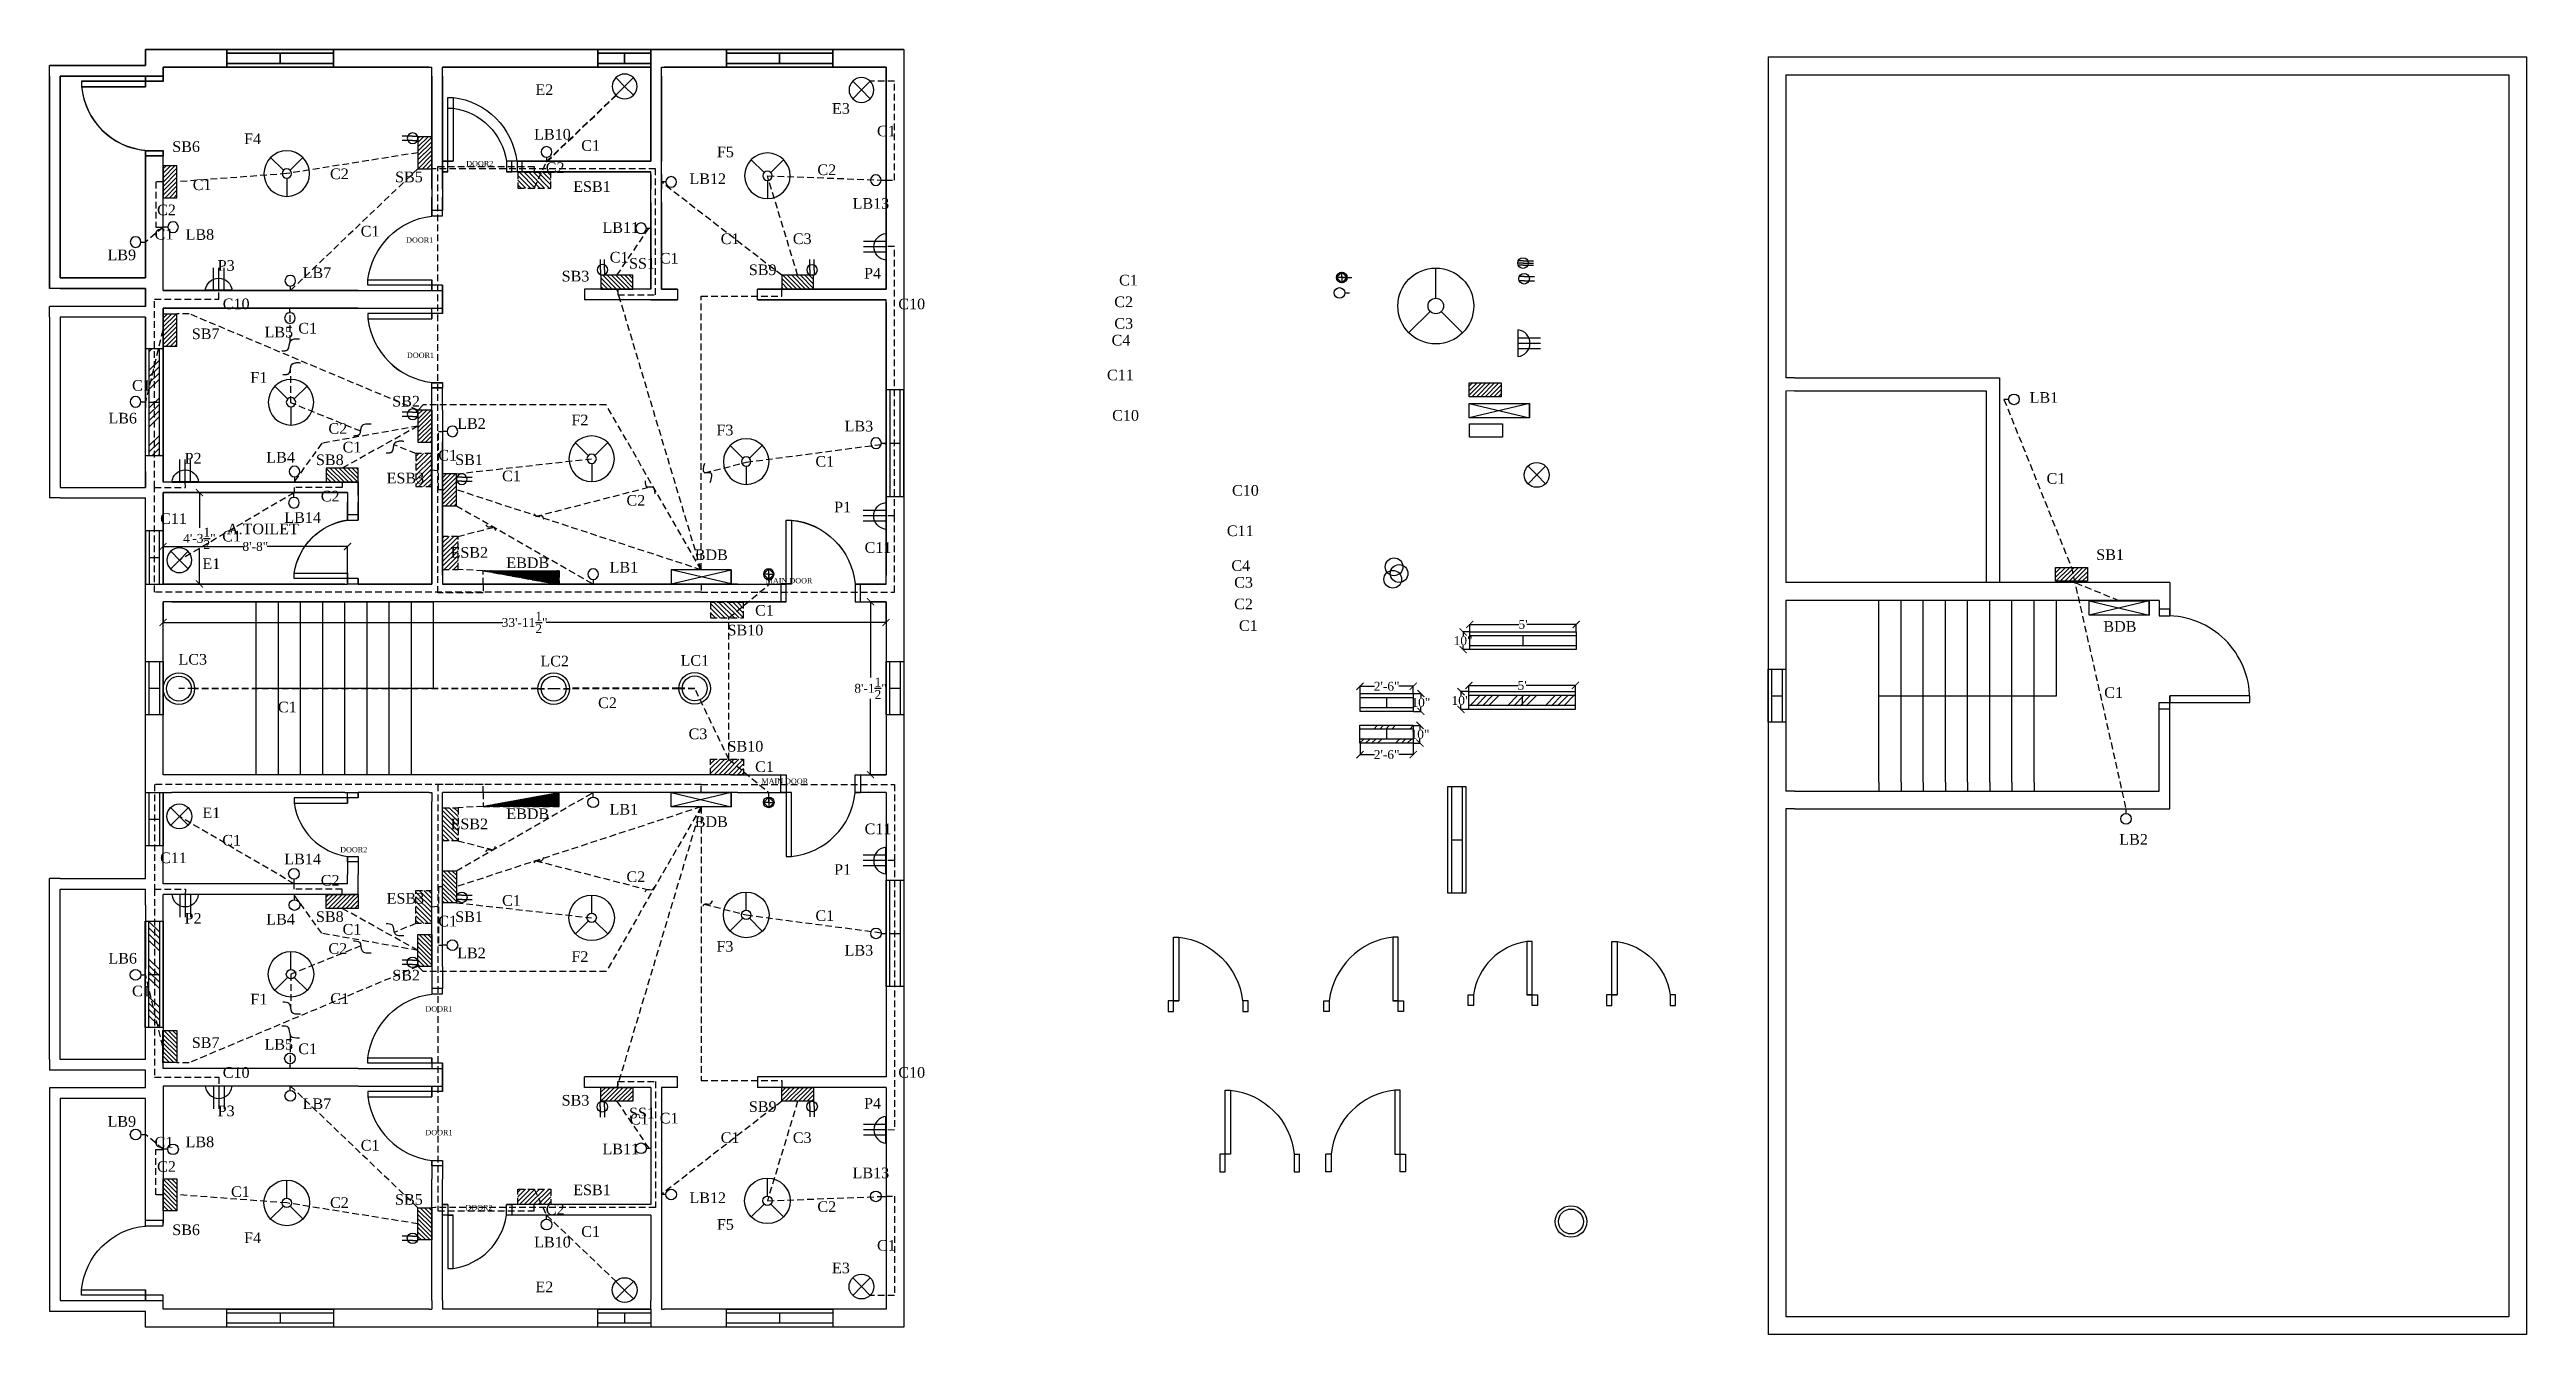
# Model space of a CAD drawing. Header units: inches. Extents: x -2152 to 9073, y -5017 to 214.
# Drawn here: x -214 to 1182, y -616 to 108 of the extents above; entities that cross this region are included whole.
import ezdxf

# ---------------------------------------------------------------- set-up
doc = ezdxf.new("R2010")
doc.units = ezdxf.units.IN
doc.header["$LTSCALE"] = 15
doc.header["$MEASUREMENT"] = 0
doc.header["$PDMODE"] = 1
doc.header["$PDSIZE"] = 120
doc.linetypes.add('HIDDEN', pattern=[0.375, 0.25, -0.125])
for name, color, linetype in [('cad-block.com', 7, 'Continuous'), ('conduit break', 7, 'Continuous'), ('Doors', 46, 'Continuous'), ('Electrical', 7, 'Continuous'), ('Emergency', 130, 'HIDDEN'), ('Fittings', 7, 'Continuous'), ('Hidden', 242, 'HIDDEN'), ('Text', 7, 'Continuous'), ('Windows', 140, 'Continuous')]:
    doc.layers.add(name, color=color, linetype=linetype)
doc.styles.get("Standard").update_dxf_attribs({"font": 'times.ttf'})
doc.dimstyles.get("Standard").update_dxf_attribs({"dimtxt": 5, "dimasz": 4, "dimexe": 0.18, "dimexo": 0.0625, "dimgap": 0.09, "dimtad": 0, "dimtih": 1, "dimtoh": 1, "dimdec": 4, "dimzin": 0, "dimdsep": 46, "dimlunit": 4, "dimtxsty": 'Standard', "dimblk": 'ARCHTICK', "dimcen": 6, "dimadec": 0, "dimazin": 0, "dimtfac": 1, "dimtdec": 4, "dimtofl": 0, "dimtmove": 0, "dimatfit": 3, "dimfxl": 1, "dimtolj": 1, "dimtzin": 0, "dimarcsym": 0})

msp = doc.modelspace()

# ---------------------------------------------------------------- texts
at = {"layer": 'cad-block.com', "char_height": 6}
for s, insert, width, attachment_point in [('E2', (60.19758, 82.58497), 16, 7), ('E2', (60.19758, 82.58497), 16, 7), ('E2', (60.19758, 82.58497), 16, 7), ('E3', (227.37852, 71.90871), 16, 7), ('E3', (227.37852, 71.90871), 16, 7), ('E3', (227.37852, 71.90871), 16, 7), ('E1', (-127.5, -184.5976), 16, 7), ('E1', (-127.5, -184.5976), 16, 7), ('E1', (-127.5, -184.5976), 16, 7), ('SB10', (168.5, -222.0976), 13.5, 7), ('SB10', (168.5, -281.5), 13.5, 1), ('E1', (-127.5, -319), 16, 1), ('E2', (60.19758, -586.18257), 16, 1), ('E3', (227.37852, -575.50631), 16, 1)]:
    msp.add_mtext(s, dxfattribs=dict(at, insert=insert, width=width, attachment_point=attachment_point))
at = {"layer": 'Emergency', "char_height": 6}
for s, insert, width, attachment_point in [('C1', (86.02689, 51.04393), 15.3397789, 7), ('C2', (66.02689, 38.54393), 14.2618909, 7), ('C1', (389.19637, -18.76545), 15.3397789, 1), ('C2', (386.49566, -30.9753), 14.2618909, 1), ('C1', (-73.47311, -51.95607), 15.3397789, 7), ('C4', (384.95685, -52.60813), 16.5863363, 1), ('C3', (386.5365, -43.13873), 17.1129, 1), ('C11', (382.38939, -72.22006), 12.1197077, 1), ('C10', (385.29812, -94.98468), 15.998008, 1), ('C2', (-56.47311, -108.45607), 14.2618909, 7), ('C1', (218.04386, -127.00761), 15.3397789, 7), ('C10', (452.84806, -143.35151), 15.998008, 7), ('C2', (111.52689, -148.95607), 14.2618909, 7), ('C11', (449.93933, -166.11612), 12.1197077, 7), ('C4', (452.50679, -185.72806), 16.5863363, 7), ('C3', (454.08644, -195.19745), 17.1129, 7), ('C1', (184.02689, -210.95607), 15.3397789, 7), ('C2', (454.0456, -207.36089), 14.2618909, 7), ('C1', (456.7463, -219.57074), 15.3397789, 7), ('C1', (-84.97311, -265.45607), 15.3397789, 7), ('C2', (95.52689, -256.98484), 14.2618909, 1), ('C3', (146.52689, -274.48484), 17.1129, 1), ('C1', (184.02689, -292.98484), 15.3397789, 1), ('C2', (111.52689, -354.98484), 14.2618909, 1), ('C1', (218.04386, -376.93329), 15.3397789, 1), ('C2', (-56.47311, -395.48484), 14.2618909, 1), ('C1', (-73.47311, -451.98484), 15.3397789, 1), ('C2', (66.02689, -542.48484), 14.2618909, 1), ('C1', (86.02689, -554.98484), 15.3397789, 1)]:
    msp.add_mtext(s, dxfattribs=dict(at, insert=insert, width=width, attachment_point=attachment_point))
at = {"layer": 'Hidden', "char_height": 6}
for s, insert, width, attachment_point in [('C1', (252.74889, 59.18862), 15.3397789, 7), ('C2', (219.1493, 37.35599), 14.2618909, 7), ('C1', (-132.94041, 28.91085), 36.8971596, 7), ('C2', (-55.57205, 35.06627), 14.2618909, 7), ('C2', (-153.05829, 14.72911), 14.2618909, 7), ('C1', (-154.45697, 1.06967), 23.3917072, 7), ('C1', (-38.28324, 2.7434), 15.3397789, 7), ('C1', (164.63166, -1.54246), 15.3397789, 7), ('C3', (205.2958, -1.51121), 17.1129, 7), ('C1', (102.09547, -11.93665), 26.6213503, 7), ('C1', (130.31063, -12.52027), 15.3397789, 7), ('C10', (-116.03357, -38.23491), 15.998008, 7), ('C10', (264.76333, -38.27696), 15.998008, 7), ('C1', (-167.16157, -84.18192), 15.3397789, 7), ('C1', (-48.50098, -118.97215), 15.3397789, 7), ('C1', (5.42853, -123.55465), 15.3397789, 7), ('C1', (41.38806, -135.20862), 15.3397789, 7), ('C1', (911.99265, -130.53675), 15.3397789, 1), ('C11', (-151.33655, -159.24259), 12.1197077, 7), ('C2', (-60.7814, -146.58702), 14.2618909, 7), ('C1', (-116.28937, -169.13521), 15.3397789, 7), ('C11', (245.75402, -175.5637), 12.1197077, 7), ('C1', (944.48915, -251.21465), 15.3397789, 1), ('C1', (-116.28937, -334.46238), 15.3397789, 1), ('C11', (245.75402, -328.0339), 12.1197077, 1), ('C11', (-151.33655, -344.355), 12.1197077, 1), ('C2', (-60.7814, -357.01057), 14.2618909, 1), ('C1', (41.38806, -368.38898), 15.3397789, 1), ('C1', (-48.50098, -384.62545), 15.3397789, 1), ('C1', (5.42853, -380.04295), 15.3397789, 1), ('C1', (-167.16157, -419.41567), 15.3397789, 1), ('C1', (-55.40366, -423.70153), 15.3397789, 1), ('C10', (-116.03357, -465.36268), 15.998008, 1), ('C10', (264.76333, -465.32064), 15.998008, 1), ('C1', (113.37704, -491.66095), 15.3397789, 1), ('C1', (130.31063, -491.07733), 15.3397789, 1), ('C1', (164.63166, -502.05514), 15.3397789, 1), ('C3', (205.2958, -502.08639), 17.1129, 1), ('C1', (-154.45697, -504.66727), 23.3917072, 1), ('C1', (-38.28324, -506.341), 15.3397789, 1), ('C2', (-153.05829, -518.3267), 14.2618909, 1), ('C1', (-111.38303, -532.50845), 15.3397789, 1), ('C2', (-55.57205, -538.66387), 14.2618909, 1), ('C2', (219.1493, -540.95359), 14.2618909, 1), ('C1', (252.74889, -562.78622), 15.3397789, 1)]:
    msp.add_mtext(s, dxfattribs=dict(at, insert=insert, width=width, attachment_point=attachment_point))
at = {"layer": 'Text'}
for s, height, p in [('DOOR2', 3, (21.18434, 42.42269)), ('DOOR1', 3, (-12.67595, -0.64259)), ('P3', 6, (-118.90824, -16.4924)), ('P3', 6, (-118.90824, -16.4924)), ('P3', 6, (-118.90824, -16.4924)), ('P4', 6, (245.46114, -20.86646)), ('P4', 6, (245.46114, -20.86646)), ('P4', 6, (245.46114, -20.86646)), ('DOOR1', 3, (-12.21317, -65.61908)), ('P2', 6, (-137.56936, -125.12748)), ('P2', 6, (-137.56936, -125.12748)), ('P2', 6, (-137.56936, -125.12748)), ('P1', 6, (228.56723, -152.63713)), ('P1', 6, (228.56723, -152.63713)), ('P1', 6, (228.56723, -152.63713)), ('A.TOILET', 6, (-113.68575, -164.98527)), ('MAIN DOOR', 3, (189.99036, -192.65514)), ('MAIN DOOR', 3, (187.56443, -305.63164)), ('DOOR2', 3, (-49.86178, -344.26925)), ('P1', 6, (228.56723, -356.94749)), ('P2', 6, (-137.56936, -384.45714)), ('DOOR1', 3, (-1.80978, -434.04911)), ('P3', 6, (-118.90824, -492.9884)), ('P4', 6, (245.46114, -488.71816)), ('DOOR1', 3, (-1.81872, -503.70831)), ('DOOR2', 3, (20.76868, -545.98654))]:
    msp.add_text(s, height=height, dxfattribs=at).set_placement(p)
at = {"layer": 'Text', "char_height": 6}
for s, insert, width, attachment_point in [('SB6', (-144.5, 50.4024), 14, 7), ('SB6', (-144.5, 50.4024), 14, 7), ('SB6', (-144.5, 50.4024), 14, 7), ('F4', (-104, 54.9024), 17.5, 7), ('F4', (-104, 54.9024), 17.5, 7), ('F4', (-104, 54.9024), 17.5, 7), ('LB10', (59.49237, 57.36229), 12, 7), ('LB10', (59.49237, 57.36229), 12, 7), ('LB10', (59.49237, 57.36229), 12, 7), ('F5', (162.5, 47.4024), 17, 7), ('F5', (162.5, 47.4024), 17, 7), ('F5', (162.5, 47.4024), 17, 7), ('SB5', (-18.91518, 33.32334), 15, 7), ('SB5', (-18.91518, 33.32334), 15, 7), ('SB5', (-18.91518, 33.32334), 15, 7), ('ESB1', (81.5, 27.9024), 43.8176199, 7), ('ESB1', (81.5, 27.9024), 43.8176199, 7), ('ESB1', (81.5, 27.9024), 43.8176199, 7), ('LB12', (146.99237, 32.36229), 12, 7), ('LB12', (146.99237, 32.36229), 12, 7), ('LB12', (146.99237, 32.36229), 12, 7), ('LB13', (238.99237, 18.36229), 12, 7), ('LB13', (238.99237, 18.36229), 12, 7), ('LB13', (238.99237, 18.36229), 12, 7), ('LB8', (-137.00763, 0.86229), 12, 7), ('LB8', (-137.00763, 0.86229), 12, 7), ('LB8', (-137.00763, 0.86229), 12, 7), ('LB11', (97.99237, 4.86229), 12, 7), ('LB11', (97.99237, 4.86229), 12, 7), ('LB11', (97.99237, 4.86229), 12, 7), ('LB9', (-181.00763, -10.63771), 12, 7), ('LB9', (-181.00763, -10.63771), 12, 7), ('LB9', (-181.00763, -10.63771), 12, 7), ('SS1', (112.97514, -15.40018), 7.8176199, 7), ('SS1', (112.97514, -15.40018), 7.8176199, 7), ('SS1', (112.97514, -15.40018), 7.8176199, 7), ('SB9', (180.5, -19.02504), 27.5092229, 7), ('SB9', (180.5, -19.02504), 27.5092229, 7), ('SB9', (180.5, -19.02504), 27.5092229, 7), ('LB7', (-71.00763, -20.63771), 12, 7), ('LB7', (-71.00763, -20.63771), 12, 7), ('LB7', (-71.00763, -20.63771), 12, 7), ('SB3', (75, -22.5976), 16, 7), ('SB3', (75, -22.5976), 16, 7), ('SB3', (75, -22.5976), 16, 7), ('SB7', (-133.5, -55.0976), 14, 7), ('SB7', (-133.5, -55.0976), 14, 7), ('SB7', (-133.5, -55.0976), 14, 7), ('LB5', (-92.50763, -54.13771), 12, 7), ('LB5', (-92.50763, -54.13771), 12, 7), ('LB5', (-92.50763, -54.13771), 12, 7), ('F1', (-100.5, -79.5976), 10.8589498, 7), ('F1', (-100.5, -79.5976), 10.8589498, 7), ('F1', (-100.5, -79.5976), 10.8589498, 7), ('LB6', (-180.50763, -102.63771), 12, 7), ('LB6', (-180.50763, -102.63771), 12, 7), ('LB6', (-180.50763, -102.63771), 12, 7), ('SB2', (-20.5, -93.0976), 13.5, 7), ('SB2', (-20.5, -93.0976), 13.5, 7), ('SB2', (-20.5, -93.0976), 13.5, 7), ('F2', (80.5, -103.5976), 16, 7), ('F2', (80.5, -103.5976), 16, 7), ('F2', (80.5, -103.5976), 16, 7), ('LB1', (902.46485, -84.89679), 12, 1), ('LB2', (16.09158, -105.60735), 12, 7), ('LB2', (16.09158, -105.60735), 12, 7), ('LB2', (16.09158, -105.60735), 12, 7), ('F3', (162.23823, -109.35411), 15.5, 7), ('F3', (162.23823, -109.35411), 15.5, 7), ('F3', (162.23823, -109.35411), 15.5, 7), ('LB3', (234.49237, -107.13771), 12, 7), ('LB3', (234.49237, -107.13771), 12, 7), ('LB3', (234.49237, -107.13771), 12, 7), ('LB4', (-91.50763, -124.63771), 12, 7), ('LB4', (-91.50763, -124.63771), 12, 7), ('LB4', (-91.50763, -124.63771), 12, 7), ('SB8', (-63.5, -126.0976), 12, 7), ('SB8', (-63.5, -126.0976), 12, 7), ('SB8', (-63.5, -126.0976), 12, 7), ('SB1', (15, -126.05771), 17, 7), ('SB1', (15, -126.05771), 17, 7), ('SB1', (15, -126.05771), 17, 7), ('ESB3', (-23.68634, -136.40902), 43.8176199, 7), ('ESB3', (-23.68634, -136.40902), 43.8176199, 7), ('ESB3', (-23.68634, -136.40902), 43.8176199, 7), ('LB14', (-81.33545, -158.58089), 12, 7), ('LB14', (-81.33545, -158.58089), 12, 7), ('LB14', (-81.33545, -158.58089), 12, 7), ('ESB2', (12.36881, -178.34922), 43.8176199, 7), ('ESB2', (12.36881, -178.34922), 43.8176199, 7), ('ESB2', (12.36881, -178.34922), 43.8176199, 7), ('EBDB', (43.79593, -184.08318), 43.8176199, 7), ('EBDB', (43.79593, -184.08318), 43.8176199, 7), ('EBDB', (43.79593, -184.08318), 43.8176199, 7), ('LB1', (102, -186.5976), 12, 7), ('LB1', (102, -186.5976), 12, 7), ('LB1', (102, -186.5976), 12, 7), ('BDB', (150, -179.5976), 8, 7), ('BDB', (150, -179.5976), 8, 7), ('BDB', (150, -179.5976), 8, 7), ('SB1', (940, -173.5), 25, 1), ('BDB', (944.01141, -213.94051), 8, 1), ('LC3', (-141.00763, -232.45989), 12, 1), ('LC2', (62.99237, -233.45989), 12, 1), ('LC1', (141.99237, -233.13642), 12, 1), ('EBDB', (43.79593, -319.51441), 43.8176199, 1), ('LB1', (102, -317), 12, 1), ('ESB2', (12.36881, -325.24838), 43.8176199, 1), ('BDB', (150, -324), 8, 1), ('LB2', (952.99237, -333.95989), 12, 1), ('LB14', (-81.33545, -345.01671), 12, 1), ('ESB3', (-23.68634, -367.18858), 43.8176199, 1), ('LB4', (-91.50763, -378.95989), 12, 1), ('SB8', (-63.5, -377.5), 12, 1), ('SB1', (15, -377.53989), 17, 1), ('LB6', (-180.50763, -400.95989), 12, 1), ('LB2', (16.09158, -397.99025), 12, 1), ('F2', (80.5, -400), 16, 1), ('F3', (162.23823, -394.24349), 15.5, 1), ('LB3', (234.49237, -396.45989), 12, 1), ('SB2', (-20.5, -410.5), 13.5, 1), ('F1', (-100.5, -424), 10.8589498, 1), ('SB7', (-133.5, -448.5), 14, 1), ('LB5', (-92.50763, -449.45989), 12, 1), ('LB7', (-71.00763, -482.95989), 12, 1), ('SB3', (75, -481), 16, 1), ('SS1', (112.97514, -488.19741), 7.8176199, 1), ('SB9', (180.5, -484.57256), 27.5092229, 1), ('LB9', (-181.00763, -492.95989), 12, 1), ('LB8', (-137.00763, -504.45989), 12, 1), ('LB11', (97.99237, -508.45989), 12, 1), ('LB13', (238.99237, -521.95989), 12, 1), ('SB5', (-18.91518, -536.92094), 15, 1), ('ESB1', (81.5, -531.5), 43.8176199, 1), ('LB12', (146.99237, -535.95989), 12, 1), ('SB6', (-144.5, -554), 14, 1), ('F4', (-104, -558.5), 17.5, 1), ('F5', (162.5, -551), 17, 1), ('LB10', (59.49237, -560.95989), 12, 1)]:
    msp.add_mtext(s, dxfattribs=dict(at, insert=insert, width=width, attachment_point=attachment_point))

# ---------------------------------------------------------------- blocks, each defined once
blk = doc.blocks.new('Window Big')
at = {"layer": 'Windows'}
for p, q in [((367.2, -212.7), (439.2, -212.7)), ((367.2, -224.7), (367.2, -212.7)), ((367.2, -215.2), (439.2, -215.2)), ((403.2, -215.2), (403.2, -222.2)), ((439.2, -212.7), (439.2, -224.7)), ((439.2, -222.2), (367.2, -222.2)), ((439.2, -224.7), (367.2, -224.7))]:
    blk.add_line(p, q, dxfattribs=at)
blk = doc.blocks.new('Window Toilet')
at = {"layer": 'Windows'}
for p, q in [((293, -254.5), (329, -254.5)), ((293, -266.5), (293, -254.5)), ((293, -257), (329, -257)), ((329, -264), (293, -264)), ((329, -266.5), (293, -266.5)), ((311, -257), (311, -264)), ((329, -254.5), (329, -266.5))]:
    blk.add_line(p, q, dxfattribs=at)
blk = doc.blocks.new('SLIDING WINDOW DOOR')
at = {"layer": 'Windows'}
h = blk.add_hatch(dxfattribs=at)
h.set_pattern_fill('ANSI34', color=256, scale=30, style=0)
h.paths.add_polyline_path([(625.8, -247.3), (625.8, -238.5), (580.8, -238.5), (580.8, -247.3)])
h.paths.add_polyline_path([(670.8, -247.3), (670.8, -238.5), (625.8, -238.5), (625.8, -247.3)])
at = {"layer": 'Windows', "xscale": 1.25, "yscale": 1.25, "zscale": 1.25}
blk.add_blockref('Window Big', (121.8, 30.5), dxfattribs=at)
blk = doc.blocks.new('STAIR WINDOW')
at = {"layer": 'Windows'}
h = blk.add_hatch(dxfattribs=at)
h.set_pattern_fill('ANSI34', color=256, scale=30, style=0)
h.paths.add_polyline_path([(511.5, -251), (511.5, -254.3), (558.8, -254.3), (558.8, -251)])
h.paths.add_polyline_path([(511.5, -263.5), (511.5, -266.7), (558.8, -266.7), (558.8, -263.5)])
at = {"layer": 'Windows', "xscale": 1.313380321480054, "yscale": 1.313380321480054, "zscale": 1.313380321480054}
blk.add_blockref('Window Toilet', (126.7, 83.3), dxfattribs=at)
blk = doc.blocks.new('_ArchTick')
at = {"color": 0, "linetype": 'ByBlock', "const_width": 0.15}
blk.add_lwpolyline([(-0.5, -0.5), (0.5, 0.5)], dxfattribs=at)
blk = doc.blocks.new('*D51')
at = {"color": 0, "lineweight": -2, "transparency": 16777216}
for p, q in [((586.8, -220), (582.9, -220)), ((583.1, -220), (583.1, -222.4)), ((586.8, -230), (582.9, -230)), ((583.1, -230), (583.1, -227.6))]:
    blk.add_line(p, q, dxfattribs=at)
at = {"layer": 'Defpoints', "color": 0, "transparency": 16777216}
for p in [(586.9, -220), (583.1, -230), (586.9, -230)]:
    blk.add_point(p, dxfattribs=at)
at = {"color": 0, "lineweight": -2, "transparency": 16777216, "xscale": 4, "yscale": 4, "zscale": 4}
for p, rotation in [((583.1, -220), 90), ((583.1, -230), 270)]:
    blk.add_blockref('_ArchTick', p, dxfattribs=dict(at, rotation=rotation))
at = {"color": 0, "transparency": 16777216, "insert": (583.1, -225), "char_height": 5, "attachment_point": 5}
blk.add_mtext('\\A1;10"', dxfattribs=at)
blk = doc.blocks.new('*D52')
at = {"color": 0, "lineweight": -2, "transparency": 16777216}
for p, q in [((586.9, -219.9), (586.9, -215.6)), ((586.9, -215.8), (614.6, -215.8)), ((646.9, -215.8), (619.1, -215.8)), ((646.9, -219.9), (646.9, -215.6))]:
    blk.add_line(p, q, dxfattribs=at)
at = {"layer": 'Defpoints', "color": 0, "transparency": 16777216}
for p in [(586.9, -220), (646.9, -215.8), (646.9, -220)]:
    blk.add_point(p, dxfattribs=at)
at = {"color": 0, "lineweight": -2, "transparency": 16777216, "xscale": 4, "yscale": 4, "zscale": 4, "rotation": 180}
blk.add_blockref('_ArchTick', (586.9, -215.8), dxfattribs=at)
at = {"color": 0, "lineweight": -2, "transparency": 16777216, "xscale": 4, "yscale": 4, "zscale": 4}
blk.add_blockref('_ArchTick', (646.9, -215.8), dxfattribs=at)
at = {"color": 0, "transparency": 16777216, "insert": (616.9, -215.8), "char_height": 5, "attachment_point": 5}
blk.add_mtext("\\A1;5'", dxfattribs=at)
blk = doc.blocks.new('*D53')
at = {"color": 0, "lineweight": -2, "transparency": 16777216}
for p, q in [((586.4, -253.6), (586.4, -250)), ((586.4, -250.2), (614.1, -250.2)), ((646.4, -250.2), (618.6, -250.2)), ((646.4, -253.6), (646.4, -250))]:
    blk.add_line(p, q, dxfattribs=at)
at = {"layer": 'Defpoints', "color": 0, "transparency": 16777216}
for p in [(646.4, -250.2), (586.4, -253.7), (646.4, -253.7)]:
    blk.add_point(p, dxfattribs=at)
at = {"color": 0, "lineweight": -2, "transparency": 16777216, "xscale": 4, "yscale": 4, "zscale": 4, "rotation": 180}
blk.add_blockref('_ArchTick', (586.4, -250.2), dxfattribs=at)
at = {"color": 0, "lineweight": -2, "transparency": 16777216, "xscale": 4, "yscale": 4, "zscale": 4}
blk.add_blockref('_ArchTick', (646.4, -250.2), dxfattribs=at)
at = {"color": 0, "transparency": 16777216, "insert": (616.4, -250.2), "char_height": 5, "attachment_point": 5}
blk.add_mtext("\\A1;5'", dxfattribs=at)
blk = doc.blocks.new('*D54')
at = {"color": 0, "lineweight": -2, "transparency": 16777216}
for p, q in [((525, -254.8), (525, -250.5)), ((525, -250.7), (533.2, -250.7)), ((555, -250.7), (546.9, -250.7)), ((555, -254.8), (555, -250.5))]:
    blk.add_line(p, q, dxfattribs=at)
at = {"layer": 'Defpoints', "color": 0, "transparency": 16777216}
for p in [(555, -250.7), (525, -254.8), (555, -254.8)]:
    blk.add_point(p, dxfattribs=at)
at = {"color": 0, "lineweight": -2, "transparency": 16777216, "xscale": 4, "yscale": 4, "zscale": 4, "rotation": 180}
blk.add_blockref('_ArchTick', (525, -250.7), dxfattribs=at)
at = {"color": 0, "lineweight": -2, "transparency": 16777216, "xscale": 4, "yscale": 4, "zscale": 4}
blk.add_blockref('_ArchTick', (555, -250.7), dxfattribs=at)
at = {"color": 0, "transparency": 16777216, "insert": (540, -250.7), "char_height": 5, "attachment_point": 5}
blk.add_mtext('\\A1;2\'-6"', dxfattribs=at)
blk = doc.blocks.new('*D55')
at = {"color": 0, "lineweight": -2, "transparency": 16777216}
for p, q in [((555.1, -254.8), (559.5, -254.8)), ((555.1, -264.8), (559.5, -264.8)), ((559.3, -254.8), (559.3, -257.2)), ((559.3, -264.8), (559.3, -262.5))]:
    blk.add_line(p, q, dxfattribs=at)
at = {"layer": 'Defpoints', "color": 0, "transparency": 16777216}
for p in [(555, -254.8), (555, -264.8), (559.3, -264.8)]:
    blk.add_point(p, dxfattribs=at)
at = {"color": 0, "lineweight": -2, "transparency": 16777216, "xscale": 4, "yscale": 4, "zscale": 4}
for p, rotation in [((559.3, -254.8), 90), ((559.3, -264.8), 270)]:
    blk.add_blockref('_ArchTick', p, dxfattribs=dict(at, rotation=rotation))
at = {"color": 0, "transparency": 16777216, "insert": (559.3, -259.8), "char_height": 5, "attachment_point": 5}
blk.add_mtext('\\A1;10"', dxfattribs=at)
blk = doc.blocks.new('*D56')
at = {"color": 0, "lineweight": -2, "transparency": 16777216}
for p, q in [((555.1, -272.7), (559, -272.7)), ((558.8, -272.7), (558.8, -275)), ((555.1, -282.7), (559, -282.7)), ((558.8, -282.7), (558.8, -280.3))]:
    blk.add_line(p, q, dxfattribs=at)
at = {"layer": 'Defpoints', "color": 0, "transparency": 16777216}
for p in [(555, -272.7), (555, -282.7), (558.8, -282.7)]:
    blk.add_point(p, dxfattribs=at)
at = {"color": 0, "lineweight": -2, "transparency": 16777216, "xscale": 4, "yscale": 4, "zscale": 4}
for p, rotation in [((558.8, -272.7), 90), ((558.8, -282.7), 270)]:
    blk.add_blockref('_ArchTick', p, dxfattribs=dict(at, rotation=rotation))
at = {"color": 0, "transparency": 16777216, "insert": (558.8, -277.7), "char_height": 5, "attachment_point": 5}
blk.add_mtext('\\A1;10"', dxfattribs=at)
blk = doc.blocks.new('*D57')
at = {"color": 0, "lineweight": -2, "transparency": 16777216}
for p, q in [((525, -282.7), (525, -289.4)), ((525, -289.2), (533.2, -289.2)), ((555, -289.2), (546.9, -289.2)), ((555, -282.7), (555, -289.4))]:
    blk.add_line(p, q, dxfattribs=at)
at = {"layer": 'Defpoints', "color": 0, "transparency": 16777216}
for p in [(525, -282.6), (555, -282.6), (555, -289.2)]:
    blk.add_point(p, dxfattribs=at)
at = {"color": 0, "lineweight": -2, "transparency": 16777216, "xscale": 4, "yscale": 4, "zscale": 4, "rotation": 180}
blk.add_blockref('_ArchTick', (525, -289.2), dxfattribs=at)
at = {"color": 0, "lineweight": -2, "transparency": 16777216, "xscale": 4, "yscale": 4, "zscale": 4}
blk.add_blockref('_ArchTick', (555, -289.2), dxfattribs=at)
at = {"color": 0, "transparency": 16777216, "insert": (540, -289.2), "char_height": 5, "attachment_point": 5}
blk.add_mtext('\\A1;2\'-6"', dxfattribs=at)
blk = doc.blocks.new('*D58')
at = {"color": 0, "lineweight": -2, "transparency": 16777216}
for p, q in [((586.3, -253.7), (581.7, -253.7)), ((586.3, -263.7), (581.7, -263.7)), ((581.9, -253.7), (581.9, -256)), ((581.9, -263.7), (581.9, -261.3))]:
    blk.add_line(p, q, dxfattribs=at)
at = {"layer": 'Defpoints', "color": 0, "transparency": 16777216}
for p in [(581.9, -263.7), (586.4, -253.7), (586.4, -263.7)]:
    blk.add_point(p, dxfattribs=at)
at = {"color": 0, "lineweight": -2, "transparency": 16777216, "xscale": 4, "yscale": 4, "zscale": 4}
for p, rotation in [((581.9, -253.7), 90), ((581.9, -263.7), 270)]:
    blk.add_blockref('_ArchTick', p, dxfattribs=dict(at, rotation=rotation))
at = {"color": 0, "transparency": 16777216, "insert": (581.9, -258.7), "char_height": 5, "attachment_point": 5}
blk.add_mtext('\\A1;10"', dxfattribs=at)
blk = doc.blocks.new('Main door')
at = {"layer": 'Doors'}
for p, q in [((547.7, -478.4), (544.7, -478.4)), ((544.7, -478.4), (544.7, -514.4)), ((547.7, -514.4), (547.7, -478.4)), ((505.7, -524.4), (505.7, -514.4)), ((505.7, -514.4), (505.7, -514.4)), ((508.7, -514.4), (505.7, -514.4)), ((508.7, -514.4), (508.7, -524.4)), ((544.7, -514.4), (547.7, -514.4)), ((547.7, -514.4), (550.7, -514.4)), ((547.7, -524.4), (547.7, -514.4)), ((550.7, -514.4), (550.7, -524.4)), ((508.7, -524.4), (505.7, -524.4)), ((550.7, -524.4), (547.7, -524.4))]:
    blk.add_line(p, q, dxfattribs=at)
blk.add_arc((548.6, -518.2), 40, 95.499, 174.501, dxfattribs=at)
blk = doc.blocks.new('door 2')
at = {"layer": 'Doors'}
for p, q in [((622, -394.5), (619, -394.5)), ((619, -394.5), (619, -424.5)), ((622, -424.5), (622, -394.5)), ((586, -430.5), (586, -424.5)), ((586, -424.5), (589, -424.5)), ((589, -430.5), (586, -430.5)), ((589, -424.5), (589, -430.5)), ((619, -424.5), (622, -424.5)), ((622, -424.5), (619, -424.5)), ((622, -424.5), (625, -424.5)), ((622, -430.5), (622, -424.5)), ((625, -430.5), (622, -430.5)), ((625, -424.5), (625, -430.5))]:
    blk.add_line(p, q, dxfattribs=at)
blk.add_arc((624.2, -429.7), 35.6, 98.4137, 171.5863, dxfattribs=at)
blk = doc.blocks.new('door 1')
at = {"layer": 'Doors'}
for p, q in [((546.5, -392), (543.5, -392)), ((543.5, -392), (543.5, -428)), ((546.5, -428), (546.5, -392)), ((504.5, -428), (507.5, -428)), ((507.5, -428), (507.5, -434)), ((543.5, -428), (546.5, -428)), ((546.5, -428), (543.5, -428)), ((546.5, -428), (549.5, -428)), ((546.5, -434), (546.5, -428)), ((549.5, -428), (549.5, -434)), ((507.5, -434), (504.5, -434)), ((549.5, -434), (546.5, -434))]:
    blk.add_line(p, q, dxfattribs=at)
blk.add_arc((548.5, -432.9), 41.2, 96.8892, 173.1108, dxfattribs=at)
blk = doc.blocks.new("door 1'")
at = {"layer": 'Doors'}
blk.add_line((-45, 0), (-45, 6), dxfattribs=at)
blk.add_blockref('door 1', (-549.5, 434), dxfattribs=at)
blk = doc.blocks.new("door3'")
at = {"layer": 'Doors', "xscale": -1}
blk.add_blockref("door 1'", (0, -6), dxfattribs=at)
blk = doc.blocks.new('*D83')
at = {"layer": 'Defpoints', "color": 0, "transparency": 16777216}
for p in [(257.8, -203), (249.1, -300.5), (257.8, -300.5)]:
    blk.add_point(p, dxfattribs=at)
at = {"layer": 'Text', "color": 0, "lineweight": -2, "transparency": 16777216}
for p, q in [((257.8, -203), (249, -203)), ((249.1, -203), (249.1, -245.8)), ((249.1, -300.5), (249.1, -257.8)), ((257.8, -300.5), (249, -300.5))]:
    blk.add_line(p, q, dxfattribs=at)
at = {"layer": 'Text', "color": 0, "lineweight": -2, "transparency": 16777216, "xscale": 4, "yscale": 4, "zscale": 4}
for p, rotation in [((249.1, -203), 90), ((249.1, -300.5), 270)]:
    blk.add_blockref('_ArchTick', p, dxfattribs=dict(at, rotation=rotation))
at = {"layer": 'Text', "color": 0, "transparency": 16777216, "insert": (249.1, -251.8), "char_height": 5, "attachment_point": 5}
blk.add_mtext('\\A1;8\'-1{\\H1.000000x;\\S1/2;}"', dxfattribs=at)
blk = doc.blocks.new('*D95')
at = {"layer": 'Defpoints', "color": 0, "transparency": 16777216}
for p in [(-45.7, -171.9), (-149.7, -193), (-45.7, -193)]:
    blk.add_point(p, dxfattribs=at)
at = {"layer": 'Text', "color": 0, "lineweight": -2, "transparency": 16777216}
for p, q in [((-149.7, -193), (-149.7, -171.7)), ((-149.7, -171.9), (-104.4, -171.9)), ((-45.7, -171.9), (-91, -171.9)), ((-45.7, -193), (-45.7, -171.7))]:
    blk.add_line(p, q, dxfattribs=at)
at = {"layer": 'Text', "color": 0, "lineweight": -2, "transparency": 16777216, "xscale": 4, "yscale": 4, "zscale": 4, "rotation": 180}
blk.add_blockref('_ArchTick', (-149.7, -171.9), dxfattribs=at)
at = {"layer": 'Text', "color": 0, "lineweight": -2, "transparency": 16777216, "xscale": 4, "yscale": 4, "zscale": 4}
blk.add_blockref('_ArchTick', (-45.7, -171.9), dxfattribs=at)
at = {"layer": 'Text', "color": 0, "transparency": 16777216, "insert": (-97.7, -171.9), "char_height": 5, "attachment_point": 5}
blk.add_mtext('\\A1;8\'-8"', dxfattribs=at)
blk = doc.blocks.new('*D96')
at = {"layer": 'Defpoints', "color": 0, "transparency": 16777216}
for p in [(-149.7, -141.5), (-149.7, -193), (-129.2, -193)]:
    blk.add_point(p, dxfattribs=at)
at = {"layer": 'Text', "color": 0, "lineweight": -2, "transparency": 16777216}
for p, q in [((-149.6, -141.5), (-129, -141.5)), ((-129.2, -141.5), (-129.2, -161.3)), ((-129.2, -193), (-129.2, -173.3)), ((-149.6, -193), (-129, -193))]:
    blk.add_line(p, q, dxfattribs=at)
at = {"layer": 'Text', "color": 0, "lineweight": -2, "transparency": 16777216, "xscale": 4, "yscale": 4, "zscale": 4}
for p, rotation in [((-129.2, -141.5), 90), ((-129.2, -193), 270)]:
    blk.add_blockref('_ArchTick', p, dxfattribs=dict(at, rotation=rotation))
at = {"layer": 'Text', "color": 0, "transparency": 16777216, "insert": (-129.2, -167.3), "char_height": 5, "attachment_point": 5}
blk.add_mtext('\\A1;4\'-3{\\H1.000000x;\\S1/2;}"', dxfattribs=at)
blk = doc.blocks.new('door modified')
at = {"layer": 'Doors'}
for p, q in [((52.5, 51), (48.75, 51)), ((48.75, 51), (48.75, 6)), ((52.5, 6), (52.5, 51)), ((0, 6), (3.75, 6)), ((0, 6), (0, 0)), ((0, 0), (3.75, 0)), ((3.75, 0), (3.75, 6)), ((48.75, 6), (52.5, 6)), ((56.25, 6), (52.5, 6)), ((52.5, 0), (52.5, 6)), ((56.25, 0), (52.5, 0)), ((56.25, 6), (56.25, 0))]:
    blk.add_line(p, q, dxfattribs=at)
blk.add_arc((50.625, 4.125), 46.912, 87.70939, 177.70939, dxfattribs=at)
blk = doc.blocks.new('*D125')
at = {"layer": 'Defpoints', "color": 0, "transparency": 16777216}
for p in [(-149.7, -203), (257.8, -203), (257.8, -214.7)]:
    blk.add_point(p, dxfattribs=at)
at = {"layer": 'Text', "color": 0, "lineweight": -2, "transparency": 16777216}
for p, q in [((-149.7, -203.1), (-149.7, -214.8)), ((257.8, -203.1), (257.8, -214.8)), ((-149.7, -214.7), (41.8, -214.7)), ((257.8, -214.7), (66.3, -214.7))]:
    blk.add_line(p, q, dxfattribs=at)
at = {"layer": 'Text', "color": 0, "lineweight": -2, "transparency": 16777216, "xscale": 4, "yscale": 4, "zscale": 4, "rotation": 180}
blk.add_blockref('_ArchTick', (-149.7, -214.7), dxfattribs=at)
at = {"layer": 'Text', "color": 0, "lineweight": -2, "transparency": 16777216, "xscale": 4, "yscale": 4, "zscale": 4}
blk.add_blockref('_ArchTick', (257.8, -214.7), dxfattribs=at)
at = {"layer": 'Text', "color": 0, "transparency": 16777216, "insert": (54.1, -214.7), "char_height": 5, "attachment_point": 5}
blk.add_mtext('\\A1;33\'-11{\\H1.000000x;\\S1/2;}"', dxfattribs=at)
blk = doc.blocks.new('3 pin 15A socket')
at = {"layer": 'Fittings'}
for p, q in [((-250.4, -367.2), (-255.4, -367.2)), ((-250.4, -365.2), (-254.9, -365.2)), ((-250.4, -369.2), (-254.9, -369.2)), ((-250.4, -365.2), (-240.5, -365.2)), ((-250.4, -367.2), (-240.5, -367.2)), ((-250.4, -369.2), (-240.5, -369.2))]:
    blk.add_line(p, q, dxfattribs=at)
blk.add_circle((-250.4, -367.2), 5, dxfattribs=at)
blk = doc.blocks.new('2pin 5A socket at SB')
at = {"layer": 'Fittings'}
for p, q in [((-249.4, -380), (-254, -380)), ((-249.4, -384), (-254, -384)), ((-249.4, -380), (-239.6, -380)), ((-249.4, -384), (-239.6, -384))]:
    blk.add_line(p, q, dxfattribs=at)
blk.add_circle((-249.4, -382), 5, dxfattribs=at)
blk = doc.blocks.new('switch board')
at = {"layer": 'Fittings'}
h = blk.add_hatch(dxfattribs=at)
h.set_pattern_fill('ANSI31', color=256, scale=14, style=0)
h.paths.add_polyline_path([(-262.5, -452.6), (-262.5, -444.8), (-280.5, -444.8), (-280.5, -452.6)])
blk.add_lwpolyline([(-280.5, -444.8), (-262.5, -444.8), (-262.5, -452.6), (-280.5, -452.6)], close=True, dxfattribs=at)
blk = doc.blocks.new('MDB')
at = {"layer": 'Fittings'}
for p, q in [((-280.5, -456.4), (-246.6, -464.4)), ((-246.6, -456.4), (-280.5, -464.4)), ((-246.6, -464.4), (-246.6, -456.4))]:
    blk.add_line(p, q, dxfattribs=at)
blk.add_lwpolyline([(-280.5, -456.4), (-246.6, -456.4), (-246.6, -464.4), (-280.5, -464.4)], close=True, dxfattribs=at)
blk = doc.blocks.new('fan')
at = {"layer": 'Fittings'}
for p, q in [((-299.4, -397), (-299.4, -380)), ((-302.6, -404.5), (-314.6, -416.4)), ((-296.3, -404.5), (-284.3, -416.5))]:
    blk.add_line(p, q, dxfattribs=at)
for radius in [21.4, 4.39]:
    blk.add_circle((-299.4, -401.4), radius, dxfattribs=at)
blk = doc.blocks.new('LBulb')
blk.add_line((-245.4, -401.1), (-241, -401.1))
blk.add_circle((-250.4, -401.1), 5.03)
blk = doc.blocks.new('exhaust')
at = {"layer": 'Electrical'}
for q in [(-247.4, -491.7), (-247.4, -501.6), (-237.6, -491.7), (-237.6, -501.6)]:
    blk.add_line((-242.5, -496.6), q, dxfattribs=at)
blk.add_circle((-242.5, -496.6), 7, dxfattribs=at)
blk = doc.blocks.new('ebdb')
at = {"layer": 'Emergency'}
h = blk.add_hatch(dxfattribs=at)
h.set_pattern_fill('ANSI31', color=256, style=0)
h.paths.add_polyline_path([(-845.2, -337.3), (-845.2, -329.5), (-888, -337.3)])
for p, q in [((-845.2, -329.5), (-888, -329.5)), ((-888, -329.5), (-888, -337.3)), ((-888, -337.3), (-845.2, -329.5)), ((-845.2, -337.3), (-845.2, -329.5)), ((-888, -337.3), (-845.2, -337.3))]:
    blk.add_line(p, q, dxfattribs=at)
blk = doc.blocks.new('esb')
at = {"layer": 'Emergency'}
h = blk.add_hatch(dxfattribs=at)
h.set_pattern_fill('ANSI31', color=256, scale=15, style=0)
h.paths.add_polyline_path([(-826.2, -128.4), (-826.2, -119.7), (-844.8, -119.7), (-844.8, -128.4)])
for p, q in [((-844.8, -119.7), (-826.2, -119.7)), ((-844.8, -128.4), (-844.8, -119.7)), ((-826.2, -119.7), (-826.2, -128.4)), ((-826.2, -128.4), (-844.8, -128.4))]:
    blk.add_line(p, q, dxfattribs=at)
blk = doc.blocks.new('P socket')
at = {"layer": 'Electrical'}
for p, q in [((-253.1, -414.8), (-253.1, -429.9)), ((-253.1, -419.4), (-240.4, -419.4)), ((-253.1, -422.4), (-240.4, -422.4)), ((-253.1, -425.4), (-240.4, -425.4))]:
    blk.add_line(p, q, dxfattribs=at)
blk.add_arc((-253.9, -422.4), 7.58, 275.7142, 84.2858, dxfattribs=at)
blk = doc.blocks.new('stair lights')
at = {"layer": 'Electrical'}
for radius in [8.89, 7.02]:
    blk.add_circle((-287, -241.6), radius, dxfattribs=at)

# ---------------------------------------------------------------- dimensions: what is measured, and where the dimension line sits
for base, p1, p2, picture, middle in [((583.07509, -229.99576), (586.85571, -219.99576), (586.85571, -229.99576), '*D51', (583.07509, -224.99576)), ((559.30532, -264.82975), (555.02389, -254.82975), (555.02389, -264.82975), '*D55', (559.30532, -259.82975)), ((581.862, -263.66427), (586.36895, -253.6773), (586.36895, -263.66427), '*D58', (581.862, -258.67078)), ((558.84994, -282.66541), (554.99426, -272.66541), (554.99426, -282.66541), '*D56', (558.84994, -277.66541))]:
    dim = msp.add_linear_dim(base=base, p1=p1, p2=p2, angle=90, dimstyle='Standard')
    dim.commit()
    dim.dimension.update_dxf_attribs({"geometry": picture, "text_midpoint": middle})
for base, p1, p2, picture, middle in [((646.85571, -215.79114), (586.85571, -219.99576), (646.85571, -219.99576), '*D52', (616.85571, -215.79114)), ((555.02389, -250.69178), (525.02389, -254.82975), (555.02389, -254.82975), '*D54', (540.02389, -250.69178)), ((646.3584, -250.18516), (586.3584, -253.69856), (646.3584, -253.69856), '*D53', (616.3584, -250.18516)), ((555.03453, -289.23541), (525.03453, -282.62152), (555.03453, -282.62152), '*D57', (540.03453, -289.23541))]:
    dim = msp.add_linear_dim(base=base, p1=p1, p2=p2, dimstyle='Standard')
    dim.commit()
    dim.dimension.update_dxf_attribs({"geometry": picture, "text_midpoint": middle})
at = {"layer": 'Text'}
for base, p1, p2, picture, middle in [((-129.15332, -193.0488), (-149.68238, -141.5488), (-149.68238, -193.0488), '*D96', (-129.15332, -167.2988)), ((249.14254, -300.5488), (257.81762, -203.0488), (257.81762, -300.5488), '*D83', (249.14254, -251.7988))]:
    dim = msp.add_linear_dim(base=base, p1=p1, p2=p2, angle=90, dimstyle='Standard', dxfattribs=at)
    dim.commit()
    dim.dimension.update_dxf_attribs({"geometry": picture, "text_midpoint": middle})
dim = msp.add_linear_dim(base=(-45.68238, -171.86969), p1=(-149.68238, -193.0488), p2=(-45.68238, -193.0488), dimstyle='Standard', dxfattribs=at)
dim.commit()
dim.dimension.update_dxf_attribs({"geometry": '*D95', "text_midpoint": (-97.68238, -171.86969)})
dim = msp.add_linear_dim(base=(257.81762, -214.65196), p1=(-149.68238, -203.0488), p2=(257.81762, -203.0488), dimstyle='Standard', dxfattribs=at)
dim.commit()
dim.dimension.update_dxf_attribs({"geometry": '*D125', "text_midpoint": (54.06762, -214.65196), "dimtype": 160})

# ---------------------------------------------------------------- linework, layer by layer
for p, q in [((-213.68238, 93.2012), (-213.68238, 99.2012)), ((-207.68238, 99.2012), (-213.68238, 99.2012)), ((-213.68238, 93.2012), (-213.68238, 99.2012)), ((-213.68238, 99.2012), (-207.68238, 99.2012)), ((-213.68238, 93.2012), (-213.68238, 99.2012)), ((-213.68238, 99.2012), (-207.68238, 99.2012)), ((-213.68238, 93.2012), (-213.68238, 99.2012)), ((-213.68238, 99.2012), (-207.68238, 99.2012)), ((-159.68238, 99.2012), (-207.68238, 99.2012)), ((-207.68238, 99.2012), (-159.68238, 99.2012)), ((-207.68238, 99.2012), (-159.68238, 99.2012)), ((-207.68238, 99.2012), (-159.68238, 99.2012)), ((-159.68238, 108.2012), (267.81762, 108.2012)), ((-159.68238, 99.2012), (-159.68238, 108.2012)), ((267.81762, 108.2012), (-159.68238, 108.2012)), ((-159.68238, 108.2012), (-159.68238, 99.2012)), ((267.81762, 108.2012), (-159.68238, 108.2012)), ((-159.68238, 108.2012), (-159.68238, 99.2012)), ((267.81762, 108.2012), (-159.68238, 108.2012)), ((-159.68238, 108.2012), (-159.68238, 99.2012)), ((-149.68238, 93.2012), (-149.68238, 98.2012)), ((-149.68238, 98.2012), (-144.68238, 98.2012)), ((-144.68238, 98.2012), (-149.68238, 98.2012)), ((-149.68238, 98.2012), (-149.68238, 93.2012)), ((-144.68238, 98.2012), (-149.68238, 98.2012)), ((-149.68238, 98.2012), (-149.68238, 93.2012)), ((-144.68238, 98.2012), (-149.68238, 98.2012)), ((-149.68238, 98.2012), (-149.68238, 93.2012)), ((-144.68238, 98.2012), (0.31762, 98.2012)), ((0.31762, 98.2012), (-144.68238, 98.2012)), ((0.31762, 98.2012), (-144.68238, 98.2012)), ((0.31762, 98.2012), (-144.68238, 98.2012)), ((0.31762, 98.2012), (-144.68238, 98.2012)), ((0.31762, 98.2012), (-144.68238, 98.2012)), ((0.31762, 98.2012), (-144.68238, 98.2012)), ((0.31762, 98.2012), (1.81762, 98.2012)), ((0.31762, 98.2012), (1.81762, 98.2012)), ((0.31762, 98.2012), (1.81762, 98.2012)), ((0.31762, 98.2012), (1.81762, 98.2012)), ((1.81762, 93.2012), (1.81762, 98.2012)), ((1.81762, 93.2012), (1.81762, 98.2012)), ((1.81762, 93.2012), (1.81762, 98.2012)), ((1.81762, 93.2012), (1.81762, 98.2012)), ((7.81762, 98.2012), (125.31762, 98.2012)), ((7.81762, 93.2012), (7.81762, 98.2012)), ((125.31762, 98.2012), (7.81762, 98.2012)), ((7.81762, 93.2012), (7.81762, 98.2012)), ((125.31762, 98.2012), (7.81762, 98.2012)), ((7.81762, 93.2012), (7.81762, 98.2012)), ((125.31762, 98.2012), (7.81762, 98.2012)), ((7.81762, 93.2012), (7.81762, 98.2012)), ((125.31762, 93.2012), (125.31762, 98.2012)), ((125.31762, 98.2012), (125.31762, 93.2012)), ((125.31762, 98.2012), (125.31762, 93.2012)), ((125.31762, 98.2012), (125.31762, 93.2012)), ((131.31762, 93.2012), (131.31762, 98.2012)), ((131.31762, 98.2012), (132.81762, 98.2012)), ((131.31762, -26.7988), (131.31762, 98.2012)), ((131.31762, 98.2012), (132.81762, 98.2012)), ((131.31762, -26.7988), (131.31762, 98.2012)), ((131.31762, 98.2012), (132.81762, 98.2012)), ((131.31762, -26.7988), (131.31762, 98.2012)), ((131.31762, 98.2012), (132.81762, 98.2012)), ((132.81762, 98.2012), (252.81762, 98.2012)), ((252.81762, 98.2012), (132.81762, 98.2012)), ((252.81762, 98.2012), (132.81762, 98.2012)), ((252.81762, 98.2012), (132.81762, 98.2012)), ((252.81762, 98.2012), (257.81762, 98.2012)), ((257.81762, 98.2012), (252.81762, 98.2012)), ((257.81762, 98.2012), (252.81762, 98.2012)), ((257.81762, 98.2012), (252.81762, 98.2012)), ((257.81762, 98.2012), (257.81762, 93.2012)), ((257.81762, 93.2012), (257.81762, 98.2012)), ((257.81762, 93.2012), (257.81762, 98.2012)), ((257.81762, 93.2012), (257.81762, 98.2012)), ((267.81762, 108.2012), (267.81762, -251.7988)), ((755, 104), (1182.5, 104)), ((755, 104), (755, 81)), ((1182.5, 104), (1182.5, -616)), ((-213.68238, 93.2012), (-213.68238, -20.5488)), ((-213.68238, -26.5488), (-213.68238, 93.2012)), ((-213.68238, -26.5488), (-213.68238, 93.2012)), ((-213.68238, -26.5488), (-213.68238, 93.2012)), ((-159.68238, 93.2012), (-207.68238, 93.2012)), ((-207.68238, 93.2012), (-207.68238, -20.5488)), ((-207.68238, -20.5488), (-207.68238, 93.2012)), ((-207.68238, 93.2012), (-159.68238, 93.2012)), ((-207.68238, -20.5488), (-207.68238, 93.2012)), ((-207.68238, 93.2012), (-159.68238, 93.2012)), ((-207.68238, -20.5488), (-207.68238, 93.2012)), ((-207.68238, 93.2012), (-159.68238, 93.2012)), ((-159.68238, 90.37454), (-159.68238, 93.2012)), ((-159.68238, 93.2012), (-159.68238, 87.21613)), ((-159.68238, 93.2012), (-159.68238, 87.21613)), ((-159.68238, 93.2012), (-159.68238, 87.21613)), ((-149.68238, 90.37454), (-149.68238, 93.2012)), ((-149.68238, 93.2012), (-149.68238, 90.21613)), ((-149.68238, 93.2012), (-149.68238, 90.21613)), ((-149.68238, 93.2012), (-149.68238, 90.21613)), ((1.81762, 29.4512), (1.81762, 93.2012)), ((1.81762, 93.2012), (1.81762, 24.91154)), ((1.81762, 93.2012), (1.81762, 24.91154)), ((1.81762, 93.2012), (1.81762, 24.91154)), ((7.81762, 29.4512), (7.81762, 93.2012)), ((7.81762, 93.2012), (7.81762, 45.2012)), ((7.81762, 93.2012), (7.81762, 45.2012)), ((7.81762, 93.2012), (7.81762, 45.2012)), ((7.81762, 93.2012), (7.81762, 45.2012)), ((7.81762, 93.2012), (7.81762, 45.2012)), ((7.81762, 93.2012), (7.81762, 45.2012)), ((125.31762, 93.2012), (125.31762, 45.2012)), ((125.31762, 45.2012), (125.31762, 93.2012)), ((125.31762, 45.2012), (125.31762, 93.2012)), ((125.31762, 45.2012), (125.31762, 93.2012)), ((131.31762, 93.2012), (131.31762, 45.2012)), ((131.31762, 29.4512), (131.31762, 93.2012)), ((131.31762, 29.4512), (131.31762, 93.2012)), ((131.31762, 29.4512), (131.31762, 93.2012)), ((257.81762, 93.2012), (257.81762, -26.7988)), ((257.81762, -26.7988), (257.81762, 93.2012)), ((257.81762, -26.7988), (257.81762, 93.2012)), ((257.81762, -26.7988), (257.81762, 93.2012)), ((765, 94), (1172.5, 94)), ((765, 94), (765, 81)), ((1172.5, 94), (1172.5, -606)), ((755, 81), (755, -184.25)), ((765, 81), (765, -76.75)), ((-159.68238, -20.5488), (-159.68238, 51.37454)), ((-159.68238, 51.21684), (-159.68238, -20.5488)), ((-159.68238, 51.21684), (-159.68238, -20.5488)), ((-159.68238, 51.21684), (-159.68238, -20.5488)), ((-149.68238, -27.5488), (-149.68238, 51.37454)), ((-149.68238, -27.5488), (-149.67506, 49.71613)), ((-149.68238, -27.5488), (-149.67506, 49.71613)), ((-149.68238, -27.5488), (-149.67506, 49.71613)), ((7.81762, 45.2012), (11.58932, 45.2012)), ((13.82446, 45.2012), (7.81762, 45.2012)), ((13.82446, 45.2012), (7.81762, 45.2012)), ((13.82446, 45.2012), (7.81762, 45.2012)), ((13.81762, 45.2012), (11.58932, 45.2012)), ((45.31605, 45.2012), (43.82091, 45.2012)), ((45.31605, 45.2012), (43.82091, 45.2012)), ((45.31605, 45.2012), (43.82091, 45.2012)), ((125.31762, 45.2012), (45.31605, 45.2012)), ((125.31762, 45.2012), (45.31605, 45.2012)), ((125.31762, 45.2012), (45.31605, 45.2012)), ((49.81762, 45.2012), (125.31762, 45.2012)), ((131.31762, 37.70386), (131.31762, 45.2012)), ((1.81792, 29.5114), (1.77241, 24.97556)), ((7.81762, 29.4512), (7.77211, 24.91536)), ((10.81762, 39.2012), (7.81762, 39.2012)), ((10.82446, 39.2012), (7.81762, 39.2012)), ((7.81762, 39.2012), (7.81762, 29.4512)), ((7.81762, 39.2012), (7.81762, 24.91154)), ((10.82446, 39.2012), (7.81762, 39.2012)), ((7.81762, 39.2012), (7.81762, 29.4512)), ((7.81762, 39.2012), (7.81762, 24.91154)), ((10.82446, 39.2012), (7.81762, 39.2012)), ((7.81762, 39.2012), (7.81762, 29.4512)), ((7.81762, 39.2012), (7.81762, 24.91154)), ((45.31605, 39.2012), (43.82446, 39.2012)), ((45.31605, 39.2012), (43.82446, 39.2012)), ((45.31605, 39.2012), (43.82446, 39.2012)), ((125.31762, 39.2012), (45.31605, 39.2012)), ((125.31762, 39.2012), (45.31605, 39.2012)), ((125.31762, 39.2012), (45.31605, 39.2012)), ((49.81762, 39.2012), (125.31762, 39.2012)), ((125.31762, 37.70386), (125.31762, 39.2012)), ((125.31762, 29.4512), (125.31762, 39.2012)), ((125.31762, 29.4512), (125.31762, 39.2012)), ((125.31762, 29.4512), (125.31762, 39.2012)), ((125.31762, 37.70386), (125.31762, 29.4512)), ((125.31762, 21.9512), (125.31762, 29.4512)), ((125.31762, 21.9512), (125.31762, 29.4512)), ((125.31762, 21.9512), (125.31762, 29.4512)), ((125.31762, 21.9512), (125.31762, 29.4512)), ((131.31762, 37.70386), (131.31762, 29.4512)), ((131.31762, 21.9512), (131.31762, 29.4512)), ((131.31762, 21.9512), (131.31762, 29.4512)), ((131.31762, 21.9512), (131.31762, 29.4512)), ((131.31762, 21.9512), (131.31762, 29.4512)), ((1.77241, 24.97556), (1.81501, 17.45498)), ((1.81762, 14.43316), (1.81762, 24.91154)), ((1.81762, 14.43316), (1.81762, 24.91154)), ((1.81762, 14.43316), (1.81762, 24.91154)), ((7.77211, 24.91536), (7.81501, 17.45498)), ((7.81762, 14.43316), (7.81762, 24.91154)), ((7.81762, 14.43316), (7.81762, 24.91154)), ((7.81762, 14.43316), (7.81762, 24.91154)), ((125.31762, 21.9512), (125.31762, -26.7988)), ((125.31762, -26.7988), (125.31762, 21.9512)), ((125.31762, -26.7988), (125.31762, 21.9512)), ((125.31762, -26.7988), (125.31762, 21.9512)), ((131.31762, 21.9512), (131.31762, -26.7988)), ((131.31762, -26.7988), (131.31762, 21.9512)), ((131.31762, -26.7988), (131.31762, 21.9512)), ((131.31762, -26.7988), (131.31762, 21.9512)), ((-213.68238, -20.5488), (-213.68238, -26.5488)), ((-207.68238, -26.5488), (-213.68238, -26.5488)), ((-159.68238, -26.5488), (-213.68238, -26.5488)), ((-159.68238, -26.5488), (-213.68238, -26.5488)), ((-159.68238, -26.5488), (-213.68238, -26.5488)), ((-207.68238, -20.5488), (-194.69909, -20.5488)), ((-159.68238, -20.5488), (-207.68238, -20.5488)), ((-159.68238, -20.5488), (-207.68238, -20.5488)), ((-159.68238, -20.5488), (-207.68238, -20.5488)), ((-207.68238, -26.5488), (-194.69909, -26.5488)), ((-194.69909, -20.5488), (-159.68238, -20.5488)), ((-194.69909, -26.5488), (-159.68238, -26.5488)), ((-159.68238, -36.5488), (-159.68238, -26.5488)), ((-159.68238, -26.5488), (-159.68238, -36.5488)), ((-159.68238, -26.5488), (-159.68238, -36.5488)), ((-159.68238, -26.5488), (-159.68238, -36.5488)), ((-149.68238, -27.5488), (-144.68238, -27.5488)), ((-144.68238, -27.5488), (-149.68238, -27.5488)), ((-144.68238, -27.5488), (-149.68238, -27.5488)), ((-144.68238, -27.5488), (-149.68238, -27.5488)), ((-144.68238, -27.5488), (-47.18238, -27.5488)), ((-39.68238, -27.5488), (-144.68238, -27.5488)), ((-39.68238, -27.5488), (-144.68238, -27.5488)), ((-39.68238, -27.5488), (-144.68238, -27.5488)), ((-47.18238, -27.5488), (0.31762, -27.5488)), ((-39.68238, -27.5488), (0.31762, -27.5488)), ((-39.68238, -27.5488), (0.31762, -27.5488)), ((-39.68238, -27.5488), (0.31762, -27.5488)), ((0.31762, -27.5488), (1.81762, -27.5488)), ((0.31762, -27.5488), (1.81762, -27.5488)), ((0.31762, -27.5488), (1.81762, -27.5488)), ((0.31762, -27.5488), (1.81762, -27.5488)), ((1.81762, -27.5488), (1.81762, -24.54502)), ((1.81762, -27.5488), (1.81762, -24.56684)), ((1.81762, -27.5488), (1.81762, -24.56684)), ((1.81762, -27.5488), (1.81762, -24.56684)), ((7.79685, -40.27122), (7.79088, -24.54502)), ((7.81762, -24.56684), (7.81762, -40.53773)), ((7.81762, -40.53773), (7.81762, -24.56684)), ((7.81762, -24.56684), (7.81762, -40.53773)), ((7.81762, -40.53773), (7.81762, -24.56684)), ((7.81762, -24.56684), (7.81762, -40.53773)), ((7.81762, -40.53773), (7.81762, -24.56684)), ((125.31762, -26.7988), (87.81762, -26.7988)), ((87.81762, -26.7988), (87.81762, -32.7988)), ((125.31762, -26.7988), (87.81762, -26.7988)), ((87.81762, -26.7988), (87.81762, -32.7988)), ((125.31762, -26.7988), (87.81762, -26.7988)), ((87.81762, -26.7988), (87.81762, -32.7988)), ((125.31762, -26.7988), (87.81762, -26.7988)), ((87.81762, -26.7988), (87.81762, -32.7988)), ((131.31762, -26.7988), (132.81762, -26.7988)), ((132.81762, -26.7988), (131.31762, -26.7988)), ((132.81762, -26.7988), (131.31762, -26.7988)), ((132.81762, -26.7988), (131.31762, -26.7988)), ((132.81762, -26.7988), (140.31762, -26.7988)), ((140.31762, -26.7988), (132.81762, -26.7988)), ((140.31762, -26.7988), (132.81762, -26.7988)), ((140.31762, -26.7988), (132.81762, -26.7988)), ((140.31762, -26.7988), (140.31762, -32.7988)), ((140.31762, -26.7988), (140.31762, -32.7988)), ((140.31762, -26.7988), (140.31762, -32.7988)), ((140.31762, -26.7988), (140.31762, -32.7988)), ((185.31762, -26.7988), (252.81762, -26.7988)), ((185.31762, -32.7988), (185.31762, -26.7988)), ((257.81762, -26.7988), (185.31762, -26.7988)), ((185.31762, -32.7988), (185.31762, -26.7988)), ((257.81762, -26.7988), (185.31762, -26.7988)), ((185.31762, -32.7988), (185.31762, -26.7988)), ((257.81762, -26.7988), (185.31762, -26.7988)), ((185.31762, -32.7988), (185.31762, -26.7988)), ((252.81762, -26.7988), (257.81762, -26.7988)), ((511.71962, -20.24858), (514.71961, -17.24771)), ((514.71961, -20.24771), (511.71962, -20.24858)), ((514.71961, -23.24771), (511.71962, -20.24858)), ((514.71961, -20.24771), (514.71961, -17.24771)), ((514.71961, -17.24771), (517.71961, -20.24771)), ((514.71961, -20.24771), (517.71961, -20.24771)), ((517.71961, -20.24771), (514.71961, -20.24771)), ((514.71961, -20.24771), (514.71961, -20.24771)), ((514.71961, -20.24771), (514.71961, -20.24771)), ((514.71961, -20.24771), (514.71961, -20.24771)), ((514.71961, -20.24771), (514.71961, -20.24771)), ((514.71961, -20.24771), (514.71961, -20.24771)), ((514.71961, -20.24771), (514.71961, -20.24771)), ((514.71961, -20.24771), (514.71961, -20.24771)), ((514.71961, -20.24771), (514.71961, -23.24771)), ((517.71961, -20.24771), (514.71961, -23.24771)), ((-213.68238, -42.5488), (-213.68238, -36.5488)), ((-207.68238, -36.5488), (-213.68238, -36.5488)), ((-213.68238, -42.5488), (-213.68238, -36.5488)), ((-207.68238, -36.5488), (-213.68238, -36.5488)), ((-213.68238, -42.5488), (-213.68238, -36.5488)), ((-207.68238, -36.5488), (-213.68238, -36.5488)), ((-213.68238, -42.5488), (-213.68238, -36.5488)), ((-207.68238, -36.5488), (-213.68238, -36.5488)), ((-159.68238, -36.5488), (-207.68238, -36.5488)), ((-159.68238, -36.5488), (-207.68238, -36.5488)), ((-159.68238, -36.5488), (-207.68238, -36.5488)), ((-159.68238, -36.5488), (-207.68238, -36.5488)), ((-149.68238, -42.5488), (-149.68238, -37.5488)), ((-149.68238, -37.5488), (-144.68238, -37.5488)), ((-144.68238, -37.5488), (-149.68238, -37.5488)), ((-149.68238, -37.5488), (-149.68238, -42.5488)), ((-144.68238, -37.5488), (-149.68238, -37.5488)), ((-149.68238, -37.5488), (-149.68238, -42.5488)), ((-144.68238, -37.5488), (-149.68238, -37.5488)), ((-149.68238, -37.5488), (-149.68238, -42.5488)), ((-144.68238, -37.5488), (-47.18238, -37.5488)), ((-39.68238, -37.5488), (-144.68238, -37.5488)), ((-39.68238, -37.5488), (-144.68238, -37.5488)), ((-39.68238, -37.5488), (-144.68238, -37.5488)), ((-47.18238, -37.5488), (0.31762, -37.5488)), ((-39.68238, -37.5488), (0.31762, -37.5488)), ((-39.68238, -37.5488), (0.31762, -37.5488)), ((-39.68238, -37.5488), (0.31762, -37.5488)), ((0.31762, -37.5488), (1.81762, -37.5488)), ((0.31762, -37.5488), (1.81762, -37.5488)), ((0.31762, -37.5488), (1.81762, -37.5488)), ((0.31762, -37.5488), (1.81762, -37.5488)), ((1.81762, -40.56242), (1.81762, -37.5488)), ((1.81762, -43.53773), (1.81762, -37.5488)), ((1.81762, -43.53773), (1.81762, -37.5488)), ((1.81762, -43.53773), (1.81762, -37.5488)), ((125.31762, -32.7988), (87.81762, -32.7988)), ((125.31762, -32.7988), (87.81762, -32.7988)), ((125.31762, -32.7988), (87.81762, -32.7988)), ((125.31762, -32.7988), (87.81762, -32.7988)), ((125.31762, -32.7988), (132.81762, -32.7988)), ((132.81762, -32.7988), (125.31762, -32.7988)), ((132.81762, -32.7988), (125.31762, -32.7988)), ((132.81762, -32.7988), (125.31762, -32.7988)), ((132.81762, -32.7988), (140.31762, -32.7988)), ((140.31762, -32.7988), (132.81762, -32.7988)), ((140.31762, -32.7988), (132.81762, -32.7988)), ((140.31762, -32.7988), (132.81762, -32.7988)), ((140.31762, -32.7988), (132.81762, -32.7988)), ((140.31762, -32.7988), (132.81762, -32.7988)), ((140.31762, -32.7988), (132.81762, -32.7988)), ((185.31762, -32.7988), (252.81762, -32.7988)), ((257.81762, -32.7988), (185.31762, -32.7988)), ((257.81762, -32.7988), (185.31762, -32.7988)), ((257.81762, -32.7988), (185.31762, -32.7988)), ((257.81762, -32.7988), (185.31762, -32.7988)), ((257.81762, -32.7988), (185.31762, -32.7988)), ((257.81762, -32.7988), (185.31762, -32.7988)), ((252.81762, -32.7988), (257.81762, -32.7988)), ((257.81762, -34.2988), (257.81762, -32.7988)), ((257.81762, -34.2988), (257.81762, -32.7988)), ((257.81762, -34.2988), (257.81762, -32.7988)), ((257.81762, -34.2988), (257.81762, -32.7988)), ((257.81762, -34.2988), (257.81762, -188.0488)), ((257.81762, -193.0488), (257.81762, -34.2988)), ((257.81762, -193.0488), (257.81762, -34.2988)), ((257.81762, -193.0488), (257.81762, -34.2988)), ((-213.68238, -42.5488), (-213.68238, -138.5488)), ((-213.68238, -42.5488), (-213.68238, -138.5488)), ((-213.68238, -42.5488), (-213.68238, -138.5488)), ((-213.68238, -42.5488), (-213.68238, -138.5488)), ((-159.68238, -42.5488), (-207.68238, -42.5488)), ((-207.68238, -42.5488), (-207.68238, -138.5488)), ((-159.68238, -42.5488), (-207.68238, -42.5488)), ((-207.68238, -42.5488), (-207.68238, -138.5488)), ((-159.68238, -42.5488), (-207.68238, -42.5488)), ((-207.68238, -42.5488), (-207.68238, -138.5488)), ((-159.68238, -42.5488), (-207.68238, -42.5488)), ((-207.68238, -42.5488), (-207.68238, -138.5488)), ((-159.68238, -138.5488), (-159.68238, -42.5488)), ((-159.68238, -42.5488), (-159.68238, -93.60141)), ((-159.68238, -42.5488), (-159.68238, -93.60141)), ((-159.68238, -42.5488), (-159.68238, -93.60141)), ((-149.68238, -42.5488), (-149.68238, -50.58601)), ((-149.68238, -42.5488), (-149.68238, -45.5488)), ((-149.68238, -42.5488), (-149.68238, -45.5488)), ((-149.68238, -42.5488), (-149.68238, -45.5488)), ((-149.68238, -60.5488), (-149.68238, -45.5488)), ((-149.68238, -60.5488), (-149.68238, -45.5488)), ((-149.68238, -60.5488), (-149.68238, -45.5488)), ((-149.68238, -50.58601), (-149.68238, -60.5488)), ((-149.68238, -135.5488), (-149.68238, -60.5488)), ((-149.68238, -60.5488), (-149.68238, -93.59902)), ((-149.68238, -60.5488), (-149.68238, -93.59902)), ((-149.68238, -60.5488), (-149.68238, -93.59902)), ((-149.68238, -135.5488), (-149.68238, -68.0488)), ((1.81762, -95.04339), (1.81762, -79.53749)), ((1.81762, -95.04339), (1.81762, -79.53749)), ((1.81762, -95.04339), (1.81762, -79.53749)), ((1.81762, -94.99059), (1.81762, -79.56242)), ((7.81762, -94.99059), (7.79685, -82.56242)), ((7.81762, -95.04339), (7.81762, -82.53773)), ((7.81762, -95.04339), (7.81762, -82.53773)), ((7.81762, -95.04339), (7.81762, -82.53773)), ((770, -76.75), (765, -76.75)), ((770, -76.75), (878, -76.75)), ((878, -76.75), (885.5, -76.75)), ((885.5, -76.75), (885.5, -84.25)), ((-159.68238, -129.59902), (-159.68238, -93.60141)), ((-159.68238, -129.59902), (-159.68238, -93.60141)), ((-159.68238, -129.59902), (-159.68238, -93.60141)), ((-149.68238, -93.59902), (-149.68238, -132.59902)), ((-149.68238, -93.59902), (-149.68238, -132.59902)), ((-149.68238, -93.59902), (-149.68238, -132.59902)), ((1.81762, -94.99059), (1.81762, -112.96648)), ((1.81762, -95.04339), (1.81762, -188.0488)), ((1.81762, -95.04339), (1.81762, -188.0488)), ((1.81762, -95.04339), (1.81762, -188.0488)), ((7.81762, -94.99059), (7.81762, -112.96648)), ((7.81762, -95.04339), (7.81762, -188.0488)), ((7.81762, -95.04339), (7.81762, -188.0488)), ((7.81762, -95.04339), (7.81762, -188.0488)), ((770, -84.25), (765, -84.3125)), ((765, -84.3125), (765, -184.25)), ((770, -84.25), (878, -84.25)), ((878, -84.25), (878, -192.25)), ((885.5, -84.25), (885.5, -192.25)), ((1.81762, -188.0488), (1.81762, -112.96648)), ((7.81762, -188.0488), (7.81762, -112.96648)), ((-213.68238, -138.5488), (-213.68238, -144.5488)), ((-213.68238, -138.5488), (-213.68238, -144.5488)), ((-213.68238, -138.5488), (-213.68238, -144.5488)), ((-213.68238, -138.5488), (-213.68238, -144.5488)), ((-207.68238, -138.5488), (-159.68238, -138.5488)), ((-207.68238, -138.5488), (-159.68238, -138.5488)), ((-207.68238, -138.5488), (-159.68238, -138.5488)), ((-207.68238, -138.5488), (-159.68238, -138.5488)), ((-159.68238, -129.59902), (-159.68238, -138.5488)), ((-159.68238, -129.59902), (-159.68238, -138.5488)), ((-159.68238, -129.59902), (-159.68238, -138.5488)), ((-149.68238, -132.59902), (-149.68238, -135.5488)), ((-149.68238, -132.59902), (-149.68238, -135.5488)), ((-149.68238, -132.59902), (-149.68238, -135.5488)), ((-144.68238, -135.5488), (-149.68238, -135.5488)), ((-144.68238, -135.5488), (-149.68238, -135.5488)), ((-144.68238, -135.5488), (-149.68238, -135.5488)), ((-144.68238, -135.5488), (-149.68238, -135.5488)), ((-144.68238, -135.5488), (-47.18238, -135.5488)), ((-39.68238, -135.5488), (-144.68238, -135.5488)), ((-39.68238, -135.5488), (-144.68238, -135.5488)), ((-39.68238, -135.5488), (-144.68238, -135.5488)), ((-47.18238, -135.5488), (-39.68238, -135.5488)), ((-39.68238, -143.0488), (-39.68238, -135.5488)), ((-39.68238, -135.5488), (-39.68238, -146.83262)), ((-39.68238, -135.5488), (-39.68238, -146.83262)), ((-39.68238, -135.5488), (-39.68238, -146.83262)), ((-207.68238, -144.5488), (-213.68238, -144.5488)), ((-207.68238, -144.5488), (-213.68238, -144.5488)), ((-207.68238, -144.5488), (-213.68238, -144.5488)), ((-207.68238, -144.5488), (-213.68238, -144.5488)), ((-207.68238, -144.5488), (-159.68238, -144.5488)), ((-207.68238, -144.5488), (-159.68238, -144.5488)), ((-207.68238, -144.5488), (-159.68238, -144.5488)), ((-207.68238, -144.5488), (-159.68238, -144.5488)), ((-159.68238, -359.0488), (-159.68238, -144.5488)), ((-149.68238, -143.0488), (-149.68238, -141.5488)), ((-149.68238, -141.5488), (-144.68238, -141.5488)), ((-144.68238, -141.5488), (-149.68238, -141.5488)), ((-149.68238, -141.5488), (-149.68238, -143.0488)), ((-144.68238, -141.5488), (-149.68238, -141.5488)), ((-149.68238, -141.5488), (-149.68238, -143.0488)), ((-144.68238, -141.5488), (-149.68238, -141.5488)), ((-149.68238, -141.5488), (-149.68238, -143.0488)), ((-149.68238, -188.0488), (-149.68238, -143.0488)), ((-149.68238, -143.0488), (-149.68238, -188.0488)), ((-149.68238, -143.0488), (-149.68238, -188.0488)), ((-149.68238, -143.0488), (-149.68238, -188.0488)), ((-144.68238, -141.5488), (-47.18238, -141.5488)), ((-45.68238, -141.5488), (-144.68238, -141.5488)), ((-45.68238, -141.5488), (-144.68238, -141.5488)), ((-45.68238, -141.5488), (-144.68238, -141.5488)), ((-47.18238, -141.5488), (-45.68238, -141.5488)), ((-45.68238, -141.5488), (-45.68238, -143.0488)), ((-45.68238, -141.5488), (-45.68238, -146.83262)), ((-45.68238, -141.5488), (-45.68238, -146.83262)), ((-45.68238, -141.5488), (-45.68238, -146.83262)), ((-45.68238, -143.0488), (-45.68238, -146.81532)), ((-45.68238, -146.81532), (-45.68238, -157.0488)), ((-45.68238, -157.00183), (-45.68238, -146.83262)), ((-45.68238, -157.00183), (-45.68238, -146.83262)), ((-45.68238, -157.00183), (-45.68238, -146.83262)), ((-39.68238, -143.0488), (-39.68238, -146.81532)), ((-39.68238, -146.81532), (-39.68238, -157.0488)), ((-39.68238, -157.00183), (-39.68238, -146.83262)), ((-39.68238, -157.00183), (-39.68238, -146.83262)), ((-39.68238, -157.00183), (-39.68238, -146.83262)), ((-149.68238, -188.0488), (-149.68238, -193.0488)), ((-149.68238, -188.0488), (-149.68238, -193.0488)), ((-149.68238, -188.0488), (-149.68238, -193.0488)), ((-149.68238, -188.0488), (-149.68238, -193.0488)), ((-144.68238, -193.0488), (-149.68238, -193.0488)), ((-149.68238, -193.0488), (-144.68238, -193.0488)), ((-149.68238, -193.0488), (-144.68238, -193.0488)), ((-149.68238, -193.0488), (-144.68238, -193.0488)), ((-144.68238, -193.0488), (-47.18238, -193.0488)), ((-47.18238, -193.0488), (-144.68238, -193.0488)), ((-47.18238, -193.0488), (-144.68238, -193.0488)), ((-47.18238, -193.0488), (-144.68238, -193.0488)), ((-47.18238, -193.0488), (-45.68238, -193.0488)), ((-47.18238, -193.0488), (-45.68238, -193.0488)), ((-47.18238, -193.0488), (-45.68238, -193.0488)), ((-47.18238, -193.0488), (-45.68238, -193.0488)), ((-45.68238, -188.0488), (-45.68238, -193.0488)), ((-45.68238, -188.0488), (-45.68238, -193.0488)), ((-45.68238, -188.0488), (-45.68238, -193.0488)), ((-45.68238, -188.0488), (-45.68238, -193.0488)), ((-39.68238, -190.00183), (-39.68238, -193.0488)), ((-39.68238, -190.00183), (-39.68238, -193.0488)), ((-39.68238, -190.00183), (-39.68238, -193.0488)), ((-39.68238, -193.0488), (0.31762, -193.0488)), ((0.31762, -193.0488), (-39.68238, -193.0488)), ((0.31762, -193.0488), (-39.68238, -193.0488)), ((0.31762, -193.0488), (-39.68238, -193.0488)), ((1.81762, -193.0488), (0.31762, -193.0488)), ((0.31762, -193.0488), (1.81762, -193.0488)), ((0.31762, -193.0488), (1.81762, -193.0488)), ((0.31762, -193.0488), (1.81762, -193.0488)), ((1.81762, -188.0488), (1.81762, -193.0488)), ((1.81762, -193.0488), (1.81762, -188.0488)), ((1.81762, -193.0488), (1.81762, -188.0488)), ((1.81762, -193.0488), (1.81762, -188.0488)), ((7.81762, -188.0488), (7.81762, -193.0488)), ((7.81762, -188.0488), (7.81762, -193.0488)), ((7.81762, -188.0488), (7.81762, -193.0488)), ((7.81762, -188.0488), (7.81762, -193.0488)), ((7.81762, -193.0488), (174.09248, -193.0488)), ((174.03163, -193.0488), (7.81762, -193.0488)), ((174.03163, -193.0488), (7.81762, -193.0488)), ((174.03163, -193.0488), (7.81762, -193.0488)), ((174.03163, -193.0488), (201.46747, -193.0488)), ((174.03163, -193.0488), (201.46747, -193.0488)), ((174.03163, -193.0488), (201.46747, -193.0488)), ((174.09248, -193.0488), (201.46747, -193.0488)), ((191.70064, -184.48891), (188.69976, -187.48891)), ((191.70064, -184.48891), (188.69976, -187.48891)), ((191.70064, -184.48891), (188.69976, -187.48891)), ((191.69976, -187.48891), (188.69976, -187.48891)), ((188.69976, -187.48891), (191.69976, -190.48891)), ((191.69976, -187.48891), (188.69976, -187.48891)), ((188.69976, -187.48891), (191.69976, -190.48891)), ((191.69976, -187.48891), (188.69976, -187.48891)), ((191.69976, -187.48891), (191.70064, -184.48891)), ((191.69976, -187.48891), (191.70064, -184.48891)), ((191.69976, -187.48891), (191.70064, -184.48891)), ((191.69976, -187.48891), (191.69976, -190.48891)), ((191.69976, -190.48891), (191.69976, -187.48891)), ((191.69976, -187.48891), (191.69976, -187.48891)), ((191.69976, -187.48891), (191.69976, -187.48891)), ((191.69976, -187.48891), (191.69976, -187.48891)), ((191.69976, -187.48891), (191.69976, -187.48891)), ((191.69976, -187.48891), (191.69976, -187.48891)), ((191.69976, -187.48891), (191.69976, -187.48891)), ((191.69976, -187.48891), (191.69976, -187.48891)), ((191.69976, -187.48891), (194.69976, -187.48891)), ((191.69976, -190.48891), (194.69976, -187.48891)), ((191.69976, -187.48891), (191.69976, -190.48891)), ((191.69976, -190.48891), (191.69976, -187.48891)), ((191.69976, -187.48891), (191.69976, -187.48891)), ((191.69976, -187.48891), (191.69976, -187.48891)), ((191.69976, -187.48891), (191.69976, -187.48891)), ((191.69976, -187.48891), (191.69976, -187.48891)), ((191.69976, -187.48891), (191.69976, -187.48891)), ((191.69976, -187.48891), (191.69976, -187.48891)), ((191.69976, -187.48891), (191.69976, -187.48891)), ((191.69976, -187.48891), (194.69976, -187.48891)), ((191.69976, -190.48891), (194.69976, -187.48891)), ((191.69976, -187.48891), (191.69976, -190.48891)), ((191.69976, -190.48891), (191.69976, -187.48891)), ((191.69976, -187.48891), (191.69976, -187.48891)), ((191.69976, -187.48891), (191.69976, -187.48891)), ((191.69976, -187.48891), (191.69976, -187.48891)), ((191.69976, -187.48891), (191.69976, -187.48891)), ((191.69976, -187.48891), (191.69976, -187.48891)), ((191.69976, -187.48891), (191.69976, -187.48891)), ((191.69976, -187.48891), (191.69976, -187.48891)), ((191.69976, -187.48891), (194.69976, -187.48891)), ((191.69976, -190.48891), (194.69976, -187.48891)), ((194.69976, -187.48891), (191.70064, -184.48891)), ((194.69976, -187.48891), (191.70064, -184.48891)), ((240.46747, -193.0488), (252.81762, -193.0488)), ((252.81762, -193.0488), (240.46747, -193.0488)), ((252.81762, -193.0488), (240.46747, -193.0488)), ((252.81762, -193.0488), (240.46747, -193.0488)), ((252.81762, -193.0488), (257.81762, -193.0488)), ((257.81762, -193.0488), (252.81762, -193.0488)), ((257.81762, -193.0488), (252.81762, -193.0488)), ((257.81762, -193.0488), (252.81762, -193.0488)), ((257.81762, -193.0488), (257.81762, -188.0488)), ((755, -184.25), (755, -327.75)), ((765, -184.25), (765, -192.25)), ((770, -192.25), (765, -192.25)), ((981.5, -192.25), (770, -192.25)), ((981.5, -192.25), (981.5, -207.25)), ((-149.68238, -300.5488), (-149.68238, -203.0488)), ((-144.68238, -203.0488), (-149.68238, -203.0488)), ((-144.68238, -203.0488), (-149.68238, -203.0488)), ((-144.68238, -203.0488), (-149.68238, -203.0488)), ((-144.68238, -203.0488), (-149.68238, -203.0488)), ((-144.68238, -203.0488), (2.81762, -203.0488)), ((-9.68238, -203.0488), (-144.68238, -203.0488)), ((-9.68238, -203.0488), (-144.68238, -203.0488)), ((-9.68238, -203.0488), (-144.68238, -203.0488)), ((-97.18238, -300.5488), (-97.18238, -203.0488)), ((-84.68238, -300.5488), (-84.68238, -203.0488)), ((-72.18238, -300.5488), (-72.18238, -203.0488)), ((-59.68238, -300.5488), (-59.68238, -203.0488)), ((-47.18238, -300.5488), (-47.18238, -203.0488)), ((-34.68238, -300.5488), (-34.68238, -203.0488)), ((-22.18238, -300.5488), (-22.18238, -203.0488)), ((170.28163, -203.02288), (-9.68238, -203.0488)), ((170.28163, -203.02288), (-9.68238, -203.0488)), ((170.28163, -203.02288), (-9.68238, -203.0488)), ((-9.68238, -300.5488), (-9.68238, -203.0488)), ((2.81762, -203.0488), (170.34248, -202.96084)), ((2.81762, -251.7988), (2.81762, -203.0488)), ((170.28163, -203.02288), (201.46747, -203.02288)), ((170.28163, -203.02288), (201.46747, -203.02288)), ((170.28163, -203.02288), (201.46747, -203.02288)), ((170.34248, -202.96084), (201.46747, -202.96084)), ((240.46736, -202.99992), (257.81762, -203.0488)), ((240.46747, -203.02288), (257.81762, -203.02288)), ((240.46747, -203.02288), (257.81762, -203.02288)), ((240.46747, -203.02288), (257.81762, -203.02288)), ((257.81762, -203.0488), (257.81762, -300.5488)), ((765, -202.25), (765, -309.75)), ((770, -202.25), (765, -202.25)), ((975.5, -202.25), (770, -202.25)), ((817.5, -207.25), (817.5, -202.25)), ((817.5, -304.75), (817.5, -207.25)), ((830, -207.25), (830, -202.25)), ((830, -304.75), (830, -207.25)), ((842.5, -207.25), (842.5, -202.25)), ((842.5, -304.75), (842.5, -207.25)), ((855, -207.25), (855, -202.25)), ((855, -304.75), (855, -207.25)), ((867.5, -207.25), (867.5, -202.25)), ((867.5, -304.75), (867.5, -207.25)), ((880, -207.25), (880, -202.25)), ((880, -304.75), (880, -207.25)), ((892.5, -207.25), (892.5, -202.25)), ((892.5, -304.75), (892.5, -207.25)), ((905, -207.25), (905, -202.25)), ((905, -304.75), (905, -207.25)), ((917.5, -207.25), (917.5, -202.25)), ((917.5, -256), (917.5, -207.25)), ((975.5, -202.25), (975.5, -207.25)), ((981.5, -211), (981.5, -207.25)), ((-97.18238, -251.7988), (2.81762, -251.7988)), ((267.81762, -251.7988), (267.81762, -294.22476)), ((817.5, -256), (917.5, -256)), ((975.5, -304.75), (975.5, -259.75)), ((981.5, -304.75), (981.5, -256)), ((-144.68238, -300.5488), (-149.68238, -300.5488)), ((-9.68238, -300.5488), (-144.68238, -300.5488)), ((170.28163, -300.57472), (-9.68238, -300.5488)), ((170.28163, -300.57472), (201.46747, -300.57472)), ((240.46747, -300.57472), (257.81762, -300.57472)), ((267.81762, -294.22476), (267.81762, -611.7988)), ((817.5, -304.75), (817.5, -309.75)), ((830, -304.75), (830, -309.75)), ((842.5, -304.75), (842.5, -309.75)), ((855, -304.75), (855, -309.75)), ((867.5, -304.75), (867.5, -309.75)), ((880, -304.75), (880, -309.75)), ((892.5, -304.75), (892.5, -309.75)), ((905, -304.75), (905, -309.75)), ((975.5, -309.75), (975.5, -304.75)), ((981.5, -319.75), (981.5, -304.75)), ((-149.68238, -315.5488), (-149.68238, -310.5488)), ((-149.68238, -310.5488), (-144.68238, -310.5488)), ((-149.68238, -360.5488), (-149.68238, -315.5488)), ((-47.18238, -310.5488), (-144.68238, -310.5488)), ((-47.18238, -310.5488), (-45.68238, -310.5488)), ((-45.68238, -315.5488), (-45.68238, -310.5488)), ((0.31762, -310.5488), (-39.68238, -310.5488)), ((-39.68238, -313.59577), (-39.68238, -310.5488)), ((0.31762, -310.5488), (1.81762, -310.5488)), ((1.81762, -310.5488), (1.81762, -315.5488)), ((1.81762, -408.55421), (1.81762, -315.5488)), ((174.03163, -310.5488), (7.81762, -310.5488)), ((7.81762, -315.5488), (7.81762, -310.5488)), ((7.81762, -408.55421), (7.81762, -315.5488)), ((174.03163, -310.5488), (201.46747, -310.5488)), ((188.69976, -316.10869), (191.69976, -313.10869)), ((191.69976, -316.10869), (188.69976, -316.10869)), ((191.69976, -316.10869), (191.69976, -313.10869)), ((191.69976, -313.10869), (191.69976, -316.10869)), ((191.69976, -313.10869), (194.69976, -316.10869)), ((191.69976, -316.10869), (191.69976, -316.10869)), ((191.69976, -316.10869), (191.69976, -316.10869)), ((191.69976, -316.10869), (191.69976, -316.10869)), ((191.69976, -316.10869), (191.69976, -316.10869)), ((191.69976, -316.10869), (191.69976, -316.10869)), ((191.69976, -316.10869), (191.69976, -316.10869)), ((191.69976, -316.10869), (191.69976, -316.10869)), ((191.69976, -316.10869), (191.70064, -319.10869)), ((191.69976, -316.10869), (194.69976, -316.10869)), ((252.81762, -310.5488), (240.46747, -310.5488)), ((257.81762, -310.5488), (252.81762, -310.5488)), ((257.81762, -310.5488), (257.81762, -469.2988)), ((770, -309.75), (765, -309.75)), ((765, -319.75), (765, -327.75)), ((770, -319.75), (765, -319.75)), ((770, -309.75), (926, -309.75)), ((770, -319.75), (926, -319.75)), ((926, -309.75), (975.5, -309.75)), ((926, -319.75), (981.5, -319.75)), ((755, -327.75), (755, -593)), ((765, -327.75), (765, -593)), ((-45.68238, -346.59577), (-45.68238, -356.76498)), ((-39.68238, -346.59577), (-39.68238, -356.76498)), ((-213.68238, -365.0488), (-213.68238, -359.0488)), ((-207.68238, -359.0488), (-213.68238, -359.0488)), ((-207.68238, -359.0488), (-159.68238, -359.0488)), ((-149.68238, -362.0488), (-149.68238, -360.5488)), ((-144.68238, -362.0488), (-149.68238, -362.0488)), ((-45.68238, -362.0488), (-144.68238, -362.0488)), ((-45.68238, -362.0488), (-45.68238, -356.76498)), ((-39.68238, -368.0488), (-39.68238, -356.76498)), ((-213.68238, -461.0488), (-213.68238, -365.0488)), ((-207.68238, -461.0488), (-207.68238, -365.0488)), ((-207.68238, -365.0488), (-159.68238, -365.0488)), ((-159.68238, -373.99858), (-159.68238, -365.0488)), ((-159.68238, -373.99858), (-159.68238, -409.99619)), ((-144.68238, -368.0488), (-149.68238, -368.0488)), ((-149.68238, -370.99858), (-149.68238, -368.0488)), ((-149.68238, -409.99858), (-149.68238, -370.99858)), ((-39.68238, -368.0488), (-144.68238, -368.0488)), ((-159.68238, -461.0488), (-159.68238, -409.99619)), ((-149.68238, -443.0488), (-149.68238, -409.99858)), ((1.81762, -408.55421), (1.81762, -424.06011)), ((7.81762, -408.55421), (7.81762, -421.05987)), ((-149.68238, -443.0488), (-149.68238, -458.0488)), ((-149.68238, -461.0488), (-149.68238, -458.0488)), ((1.81762, -460.05987), (1.81762, -466.0488)), ((-213.68238, -461.0488), (-213.68238, -467.0488)), ((-207.68238, -467.0488), (-213.68238, -467.0488)), ((-159.68238, -461.0488), (-207.68238, -461.0488)), ((-159.68238, -467.0488), (-207.68238, -467.0488)), ((-159.68238, -477.0488), (-159.68238, -467.0488)), ((-149.68238, -466.0488), (-149.68238, -461.0488)), ((-144.68238, -466.0488), (-149.68238, -466.0488)), ((-39.68238, -466.0488), (-144.68238, -466.0488)), ((-39.68238, -466.0488), (0.31762, -466.0488)), ((0.31762, -466.0488), (1.81762, -466.0488)), ((7.81762, -463.05987), (7.81762, -479.03076)), ((7.81762, -479.03076), (7.81762, -463.05987)), ((125.31762, -470.7988), (87.81762, -470.7988)), ((87.81762, -476.7988), (87.81762, -470.7988)), ((132.81762, -470.7988), (125.31762, -470.7988)), ((140.31762, -470.7988), (132.81762, -470.7988)), ((140.31762, -470.7988), (132.81762, -470.7988)), ((140.31762, -476.7988), (140.31762, -470.7988)), ((257.81762, -470.7988), (185.31762, -470.7988)), ((257.81762, -470.7988), (185.31762, -470.7988)), ((185.31762, -470.7988), (185.31762, -476.7988)), ((257.81762, -469.2988), (257.81762, -470.7988)), ((-159.68238, -477.0488), (-213.68238, -477.0488)), ((-213.68238, -477.0488), (-213.68238, -596.7988)), ((-159.68238, -483.0488), (-207.68238, -483.0488)), ((-207.68238, -483.0488), (-207.68238, -596.7988)), ((-159.68238, -554.81444), (-159.68238, -483.0488)), ((-144.68238, -476.0488), (-149.68238, -476.0488)), ((-149.68238, -476.0488), (-149.67506, -553.31373)), ((-39.68238, -476.0488), (-144.68238, -476.0488)), ((-39.68238, -476.0488), (0.31762, -476.0488)), ((0.31762, -476.0488), (1.81762, -476.0488)), ((1.81762, -476.0488), (1.81762, -479.03076)), ((125.31762, -476.7988), (87.81762, -476.7988)), ((125.31762, -476.7988), (125.31762, -525.5488)), ((131.31762, -476.7988), (131.31762, -525.5488)), ((132.81762, -476.7988), (131.31762, -476.7988)), ((131.31762, -476.7988), (131.31762, -601.7988)), ((140.31762, -476.7988), (132.81762, -476.7988)), ((257.81762, -476.7988), (185.31762, -476.7988)), ((257.81762, -476.7988), (257.81762, -596.7988)), ((1.81762, -518.03076), (1.81762, -528.50914)), ((1.81762, -596.7988), (1.81762, -528.50914)), ((7.81762, -518.03076), (7.81762, -528.50914)), ((7.81762, -542.7988), (7.81762, -528.50914)), ((125.31762, -525.5488), (125.31762, -533.0488)), ((131.31762, -525.5488), (131.31762, -533.0488)), ((7.81762, -542.7988), (7.81762, -533.0488)), ((10.82446, -542.7988), (7.81762, -542.7988)), ((45.31605, -542.7988), (43.82446, -542.7988)), ((125.31762, -542.7988), (45.31605, -542.7988)), ((125.31762, -533.0488), (125.31762, -542.7988)), ((131.31762, -533.0488), (131.31762, -596.7988)), ((7.81762, -596.7988), (7.81762, -548.7988)), ((7.81762, -596.7988), (7.81762, -548.7988)), ((13.82446, -548.7988), (7.81762, -548.7988)), ((45.31605, -548.7988), (43.82091, -548.7988)), ((125.31762, -548.7988), (45.31605, -548.7988)), ((125.31762, -548.7988), (125.31762, -596.7988)), ((-213.68238, -596.7988), (-213.68238, -602.7988)), ((-207.68238, -596.7988), (-159.68238, -596.7988)), ((-159.68238, -596.7988), (-159.68238, -590.81373)), ((-149.68238, -596.7988), (-149.68238, -593.81373)), ((-149.68238, -601.7988), (-149.68238, -596.7988)), ((1.81762, -596.7988), (1.81762, -601.7988)), ((7.81762, -596.7988), (7.81762, -601.7988)), ((125.31762, -601.7988), (125.31762, -596.7988)), ((257.81762, -596.7988), (257.81762, -601.7988)), ((755, -593), (755, -616)), ((765, -593), (765, -606)), ((-213.68238, -602.7988), (-207.68238, -602.7988)), ((-207.68238, -602.7988), (-159.68238, -602.7988)), ((-159.68238, -611.7988), (-159.68238, -602.7988)), ((267.81762, -611.7988), (-159.68238, -611.7988)), ((-144.68238, -601.7988), (-149.68238, -601.7988)), ((0.31762, -601.7988), (-144.68238, -601.7988)), ((0.31762, -601.7988), (-144.68238, -601.7988)), ((0.31762, -601.7988), (1.81762, -601.7988)), ((125.31762, -601.7988), (7.81762, -601.7988)), ((131.31762, -601.7988), (132.81762, -601.7988)), ((252.81762, -601.7988), (132.81762, -601.7988)), ((257.81762, -601.7988), (252.81762, -601.7988)), ((1172.5, -606), (765, -606)), ((1182.5, -616), (755, -616))]:
    msp.add_line(p, q)
for p in [(115.06452, -442.20397), (115.06452, -442.20397), (115.06452, -442.20397), (115.06452, -442.20397), (121.06452, -442.20397), (121.06452, -442.20397), (125.06452, -442.20397), (134.03748, -442.20397), (135.06452, -442.20397), (139.06452, -442.20397), (145.06452, -442.20397), (155.06452, -442.20397), (163.06452, -442.20397), (165.06452, -442.20397), (175.06452, -442.20397), (185.06452, -442.20397), (187.06452, -442.20397), (195.06452, -442.20397), (205.06452, -442.20397)]:
    msp.add_point(p)
at = {"layer": 'conduit break'}
for points in [[(-82.68826, -61.59721), (-79.32919, -60.86209), (-77.85039, -55.96196), (-72.78471, -54.87375)], [(-82.08922, -75.0298), (-78.73014, -74.29469), (-77.25134, -69.39455), (-72.18566, -68.30634)], [(-42.37095, -109.43866), (-39.01188, -108.70355), (-37.53308, -103.80341), (-32.4674, -102.7152)], [(-23.96131, -119.17208), (-20.60224, -118.43696), (-19.12344, -113.53683), (-14.05776, -112.44862)], [(155.45071, -125.17366), (155.41825, -130.13467), (158.71909, -130.24719), (158.48393, -136.05766)], [(122.10916, -134.81724), (122.86607, -138.20722), (126.16691, -138.31974), (127.48323, -142.16904)], [(59.49558, -153.38654), (60.25249, -154.44555), (63.55333, -154.55807), (64.86966, -156.57868)], [(32.27646, -159.59577), (33.03338, -160.65477), (36.33422, -160.76729), (37.65054, -162.78791)], [(32.27646, -344.00183), (33.03338, -342.94283), (36.33422, -342.8303), (37.65054, -340.80969)], [(59.49558, -350.21106), (60.25249, -349.15205), (63.55333, -349.03953), (64.86966, -347.01892)], [(122.10916, -366.44939), (122.86607, -365.39038), (126.16691, -365.27786), (127.48323, -363.25725)], [(154.66134, -374.52193), (155.41825, -373.46293), (158.71909, -373.35041), (160.03541, -371.3298)], [(-23.96131, -384.42552), (-20.60224, -385.16064), (-19.12344, -390.06077), (-14.05776, -391.14898)], [(-42.37095, -394.15894), (-39.01188, -394.89405), (-37.53308, -399.79419), (-32.4674, -400.88239)], [(-82.08922, -428.5678), (-78.73014, -429.30291), (-77.25134, -434.20305), (-72.18566, -435.29126)], [(-82.68826, -442.00039), (-79.32919, -442.7355), (-77.85039, -447.63564), (-72.78471, -448.72385)]]:
    msp.add_spline(points, degree=3, dxfattribs=at)
at = {"layer": 'Electrical'}
msp.add_point((153.62909, -318.58267), dxfattribs=at)
at = {"layer": 'Emergency'}
for p, q in [((66.46005, 45.2012), (105.55025, 82.45265)), ((66.46005, 45.2012), (105.55025, 82.45265)), ((66.46005, 45.2012), (105.55025, 82.45265)), ((66.46005, 44.8579), (105.55025, 82.10935)), ((5.25391, 42.3168), (59.4082, 42.3168)), ((5.25391, -129.18388), (5.25391, 42.3168)), ((59.4082, 42.3168), (59.53263, 38.8579)), ((59.53263, 30.15825), (66.46005, 44.8579)), ((-77.95713, -56.48424), (-78.139, -39.19407)), ((-77.59447, -90.96329), (-77.79962, -71.45958)), ((-38.24077, -106.94236), (-77.59447, -90.96329)), ((-7.20152, -119.54545), (-19.44273, -114.57506)), ((155.39278, -130.46071), (179.02419, -124.37715)), ((179.02419, -124.37715), (257.8028, -114.00329)), ((5.25391, -129.18388), (1.49813, -128.83884)), ((5.25391, -197.96412), (5.25391, -129.18388)), ((60.43781, -154.90548), (123.31348, -138.71906)), ((16.51406, -166.21301), (36.33422, -161.1106)), ((30.65827, -185.55949), (16.51406, -184.79978)), ((30.65827, -193.30778), (30.65827, -197.96412)), ((169.2511, -212.06583), (191.69976, -193.45565)), ((30.65827, -197.96412), (5.25391, -197.96412)), ((169.2511, -291.87507), (169.2511, -212.06583)), ((-131.89487, -251.88546), (-140.78777, -251.97045)), ((-131.89487, -252.05544), (-140.78777, -251.97045)), ((61.59245, -251.88546), (-131.89487, -251.88546)), ((61.59245, -252.05544), (-131.89487, -252.05544)), ((61.58983, -251.88546), (70.48437, -251.92159)), ((61.58983, -252.05544), (70.48437, -252.01931)), ((70.48437, -252.01931), (79.37498, -251.75245)), ((70.48437, -251.92159), (79.37498, -252.18845)), ((141.09916, -251.75245), (79.37144, -251.75245)), ((141.09916, -252.18845), (79.37144, -252.18845)), ((149.99415, -251.83767), (141.09916, -251.75245)), ((149.99415, -252.10324), (141.09916, -252.18845)), ((169.2511, -291.87507), (149.99415, -251.83767)), ((169.2511, -291.87507), (191.69976, -310.48526)), ((30.65827, -305.97678), (5.25391, -305.97678)), ((5.25391, -305.97678), (5.25391, -374.75702)), ((30.65827, -310.63312), (30.65827, -305.97678)), ((30.65827, -318.38142), (16.51406, -319.14112)), ((16.51406, -337.72789), (36.33422, -342.8303)), ((60.43781, -349.03542), (123.31348, -365.22184)), ((5.25391, -374.75702), (1.49813, -375.10206)), ((5.25391, -374.75702), (5.25391, -546.25771)), ((155.39278, -373.48019), (179.02419, -379.56375)), ((-7.20152, -384.39545), (-19.44273, -389.36584)), ((179.02419, -379.56375), (257.8028, -389.93761)), ((-38.24077, -396.99854), (-77.59447, -412.97762)), ((-77.59447, -412.97762), (-77.79962, -432.48133)), ((-77.95713, -447.45666), (-78.139, -464.74683)), ((59.4082, -546.25771), (59.53263, -542.7988)), ((59.53263, -534.09915), (66.46005, -548.7988)), ((5.25391, -546.25771), (59.4082, -546.25771)), ((66.46005, -548.7988), (105.55025, -586.05025))]:
    msp.add_line(p, q, dxfattribs=at)
at = {"layer": 'Fittings'}
for p, q in [((188.69976, -187.48891), (191.69976, -190.48891)), ((194.69976, -187.48891), (191.70064, -184.48891)), ((191.70064, -319.10869), (188.69976, -316.10869)), ((194.69976, -316.10869), (191.70064, -319.10869))]:
    msp.add_line(p, q, dxfattribs=at)
msp.add_lwpolyline([(586.63823, -102.67354), (605.24099, -102.67354), (605.24099, -110.20606), (586.63823, -110.20606)], close=True, dxfattribs=at)
at = {"layer": 'Hidden'}
for p, q in [((262.57042, 90.43483), (248.94975, 90.35215)), ((262.57042, 34.5531), (262.57042, 90.43483)), ((-6.0223, 50.05779), (-79.98162, 38.26206)), ((-149.67507, 33.64981), (-153.74559, 33.64981)), ((-153.74559, 33.64981), (-153.74559, 8.12671)), ((-79.98162, 38.26206), (-141.83515, 33.64981)), ((-6.0223, 41.0592), (-78, -27.72103)), ((3.45905, 40.92752), (1.81762, 41.0592)), ((127.92477, 40.92752), (3.45905, 40.92752)), ((127.92477, -30.09099), (127.92477, 40.92752)), ((199.01064, -19.02504), (131.10911, 33.57584)), ((208.00922, -19.02504), (190.95994, 37.06871)), ((190.95994, 37.06871), (257.68675, 34.5531)), ((257.68675, 34.5531), (262.57042, 34.5531)), ((-149.67872, 8.08367), (-159.56171, -0.32896)), ((-153.74559, 8.12671), (-149.67872, 8.08367)), ((106.1596, -18.97528), (124.05039, 7.43719)), ((262.67682, -2.79312), (257.80745, -2.88776)), ((262.67682, -154.64958), (262.67682, -2.79312)), ((-118.21842, -32.57442), (-118.28904, -27.49288)), ((153.62909, -185.01493), (106.1596, -26.8152)), ((106.57425, -26.8152), (106.57425, -30.09099)), ((199.00574, -30.77997), (199.01064, -26.7988)), ((208.00922, -26.86496), (208.00922, -26.86496)), ((-154.48598, -138.64623), (-154.48598, -32.57442)), ((-154.48598, -32.57442), (-118.21842, -32.57442)), ((-135.05616, -40.70541), (-141.95697, -40.70541)), ((-141.95697, -40.70541), (-141.95697, -40.91484)), ((-6.0223, -95.04339), (-135.05616, -40.70541)), ((106.57425, -30.09099), (127.92477, -30.09099)), ((153.62909, -185.01493), (153.62909, -30.77997)), ((153.62909, -30.77997), (199.00574, -30.77997)), ((-149.79689, -49.91342), (-159.58001, -90.3447)), ((-3.10473, -92.12443), (-6.0223, -95.04339)), ((100.03344, -92.12443), (-3.10473, -92.12443)), ((153.62909, -185.01493), (100.03344, -92.12443)), ((887.99999, -89), (925.99859, -183.66008)), ((-6.0223, -104.04197), (-60.28544, -113.71277)), ((-6.0223, -104.04197), (-48.69048, -127.71498)), ((5.49462, -107.00876), (7.81762, -106.99046)), ((5.49462, -139.93354), (5.49462, -107.00876)), ((-60.28544, -113.71277), (-75.63698, -135.24803)), ((15.67137, -130.93496), (91.88784, -122.4263)), ((-154.48598, -197.58248), (-154.48598, -138.64623)), ((-154.48598, -138.64623), (-137.05823, -138.64623)), ((-137.05823, -138.64623), (-137.14228, -135.5488)), ((-75.84381, -138.65539), (-75.87605, -141.62243)), ((-48.69048, -138.65539), (-75.84381, -138.65539)), ((-48.69048, -135.5549), (-48.69048, -138.65539)), ((-75.87605, -141.62243), (-140.5, -179.5976)), ((7.83145, -139.93354), (5.49462, -139.93354)), ((153.62909, -185.01493), (15.67137, -139.93354)), ((15.67137, -148.93213), (92.69402, -193.0488)), ((262.67682, -154.64958), (257.71682, -154.63385)), ((262.67682, -197.58248), (262.67682, -154.64958)), ((153.62909, -193.02825), (153.62909, -197.58248)), ((925.99859, -183.66008), (956.75, -319.74999)), ((952.91888, -202.48669), (925.99859, -191.5)), ((153.62909, -197.58248), (-154.48598, -197.58248)), ((153.62909, -197.58248), (262.67682, -197.58248)), ((153.62909, -306.01511), (-154.48598, -306.01511)), ((-154.48598, -306.01511), (-154.48598, -364.95137)), ((153.62909, -310.56935), (153.62909, -306.01511)), ((153.62909, -306.01511), (262.67682, -306.01511)), ((262.67682, -306.01511), (262.67682, -348.94802)), ((15.67137, -354.66547), (92.69402, -310.5488)), ((153.62909, -318.58267), (15.67137, -363.66406)), ((153.62909, -318.58267), (100.03344, -411.47317)), ((153.62909, -318.58267), (106.1596, -476.7824)), ((153.62909, -318.58267), (153.62909, -472.81763)), ((-75.87605, -361.97517), (-140.5, -324)), ((262.67682, -348.94802), (257.71682, -348.96375)), ((262.67682, -348.94802), (262.67682, -500.80448)), ((-75.84381, -364.94221), (-75.87605, -361.97517)), ((-154.48598, -364.95137), (-137.05823, -364.95137)), ((-154.48598, -364.95137), (-154.48598, -471.02318)), ((-137.05823, -364.95137), (-137.14228, -368.0488)), ((-48.69048, -364.94221), (-75.84381, -364.94221)), ((-60.28544, -389.88483), (-75.63698, -368.34957)), ((-48.69048, -368.0427), (-48.69048, -364.94221)), ((-6.0223, -399.55563), (-48.69048, -375.88262)), ((7.83145, -363.66406), (5.49462, -363.66406)), ((5.49462, -363.66406), (5.49462, -396.58884)), ((15.67137, -372.66264), (91.88784, -381.1713)), ((-6.0223, -399.55563), (-60.28544, -389.88483)), ((5.49462, -396.58884), (7.81762, -396.60714)), ((-149.79689, -453.68418), (-159.58001, -413.2529)), ((-6.0223, -408.55421), (-135.05616, -462.89219)), ((-3.10473, -411.47317), (-6.0223, -408.55421)), ((100.03344, -411.47317), (-3.10473, -411.47317)), ((-154.48598, -471.02318), (-118.21842, -471.02318)), ((-141.95697, -462.89219), (-141.95697, -462.68276)), ((-135.05616, -462.89219), (-141.95697, -462.89219)), ((-118.21842, -471.02318), (-118.28904, -476.10472)), ((106.57425, -476.7824), (106.57425, -473.50661)), ((106.57425, -473.50661), (127.92477, -473.50661)), ((127.92477, -473.50661), (127.92477, -544.52512)), ((153.62909, -472.81763), (199.00574, -472.81763)), ((199.00574, -472.81763), (199.01064, -476.7988)), ((-6.0223, -544.6568), (-78, -475.87657)), ((106.1596, -484.62232), (124.05039, -511.03479)), ((199.01064, -484.57256), (131.10911, -537.17344)), ((208.00922, -484.57256), (190.95994, -540.66631)), ((208.00922, -476.73264), (208.00922, -476.73264)), ((262.67682, -500.80448), (257.80745, -500.70984)), ((-149.67872, -511.68127), (-159.56171, -503.26863)), ((-153.74559, -511.72431), (-149.67872, -511.68127)), ((-153.74559, -537.2474), (-153.74559, -511.72431)), ((-149.67507, -537.2474), (-153.74559, -537.2474)), ((-79.98162, -541.85966), (-141.83515, -537.2474)), ((-6.0223, -553.65538), (-79.98162, -541.85966)), ((190.95994, -540.66631), (257.68675, -538.15069)), ((257.68675, -538.15069), (262.57042, -538.15069)), ((262.57042, -538.15069), (262.57042, -594.03243)), ((3.45905, -544.52512), (1.81762, -544.6568)), ((127.92477, -544.52512), (3.45905, -544.52512)), ((262.57042, -594.03243), (248.94975, -593.94975))]:
    msp.add_line(p, q, dxfattribs=at)
for points in [[(-82.68826, -61.59721), (-79.32919, -60.86209), (-77.85039, -55.96196), (-72.78471, -54.87375)], [(-82.08922, -75.0298), (-78.73014, -74.29469), (-77.25134, -69.39455), (-72.18566, -68.30634)], [(-42.37095, -109.43866), (-39.01188, -108.70355), (-37.53308, -103.80341), (-32.4674, -102.7152)], [(-23.96131, -119.17208), (-20.60224, -118.43696), (-19.12344, -113.53683), (-14.05776, -112.44862)]]:
    msp.add_spline(points, degree=3, dxfattribs=at)
msp.add_point((190.95994, -540.66631), dxfattribs=at)
at = {"layer": 'Text'}
for centre in [(544.20507, -183.34068), (543.47742, -190.36397), (547.01667, -187.12481)]:
    msp.add_circle(centre, 5, dxfattribs=at)

# ---------------------------------------------------------------- block references
for name, p, xscale, yscale, zscale in [('2pin 5A socket at SB', (-157.82225, 286.12214), -0.5966070999190265, 0.5966070999190833, 0.5966070999190317), ('3 pin 15A socket', (766.27709, 206.94148), 0.5966070999190833, 0.5966070999190833, 0.5966070999190833), ('LBulb', (662.85816, 210.33244), 0.5966070999190833, 0.5966070999190833, 0.5966070999190833), ('LBulb', (664.12536, 219.02785), 0.5966070999190833, 0.5966070999190833, 0.5966070999190833), ('2pin 5A socket at SB', (766.27709, 206.94148), 0.5966070999190833, 0.5966070999190833, 0.5966070999190833), ('2pin 5A socket at SB', (-157.82225, 130.55373), -0.5966070999190265, 0.5966070999190265, 0.5966070999190317), ('SLIDING WINDOW DOOR', (199.12682, -96.75819), 0.666666666666643, 0.666666666666643, 0.666666666666643), ('2pin 5A socket at SB', (167.47132, -141.74885), 0.5966070999190265, 0.5966070999190265, 0.5966070999190265), ('LBulb', (-15.7977, -173.97734), 0.5966070999190265, 0.5966070999190265, 0.5966070999190265)]:
    msp.add_blockref(name, p, dxfattribs=dict(xscale=xscale, yscale=yscale, zscale=zscale))
at = {"xscale": -1}
for p, rotation in [((-594.45447, -237.85065), 90), ((-594.45447, -237.85065), 90), ((-594.45447, -237.85065), 90.0000000000005), ((-594.5763, -321.41388), 90), ((-594.5763, -321.41388), 90), ((-594.5763, -321.41388), 90.0000000000005)]:
    msp.add_blockref('switch board', p, dxfattribs=dict(at, rotation=rotation))
for name, p, xscale, yscale, zscale, rotation in [('LBulb', (-15.7794, -239.60452), -0.5966070999190265, 0.5966070999190265, 0.5966070999190317, 180), ('2pin 5A socket at SB', (325.9216, 132.87298), -0.5966070999190265, 0.5966070999190265, 0.5966070999190317, 270.0000000000003), ('2pin 5A socket at SB', (444.03402, 132.74333), -0.5966070999190265, 0.5966070999190265, 0.5966070999190317, 270.0000000000005), ('SLIDING WINDOW DOOR', (-316.62275, 326.68278), -0.6666666666666288, 0.6666666666666288, 0.666666666666651, 90), ('SLIDING WINDOW DOOR', (-316.62275, 326.68278), -0.6666666666666288, 0.6666666666666288, 0.666666666666651, 90), ('SLIDING WINDOW DOOR', (-316.62275, 326.68278), -0.6666666666666288, 0.6666666666666288, 0.666666666666651, 90.0000000000005), ('LBulb', (-15.7977, -329.62026), -0.5966070999190265, 0.5966070999190265, 0.5966070999190317, 180), ('2pin 5A socket at SB', (167.47132, -361.84875), -0.5966070999190265, 0.5966070999190265, 0.5966070999190317, 180), ('LBulb', (-47.57579, -336.89465), -0.5966070999190265, 0.5966070999190265, 0.5966070999190317, 90), ('LBulb', (-47.57579, -336.89465), -0.5966070999190265, 0.5966070999190265, 0.5966070999190317, 90), ('LBulb', (-47.57579, -336.89465), -0.5966070999190265, 0.5966070999190265, 0.5966070999190317, 90.0000000000005), ('LBulb', (-47.57579, -166.70295), 0.5966070999190265, 0.5966070999190265, 0.5966070999190265, 90), ('SLIDING WINDOW DOOR', (-316.62275, -830.28038), 0.6666666666666288, 0.6666666666666288, 0.6666666666666288, 90), ('2pin 5A socket at SB', (-157.82225, -634.15133), 0.5966070999190265, 0.5966070999190265, 0.5966070999190265, 180), ('2pin 5A socket at SB', (325.80816, -636.44179), 0.5966070999190265, 0.5966070999190265, 0.5966070999190265, 270), ('2pin 5A socket at SB', (444.03402, -636.34092), 0.5966070999190265, 0.5966070999190265, 0.5966070999190265, 270), ('2pin 5A socket at SB', (-157.82225, -789.71974), 0.5966070999190265, 0.5966070999190265, 0.5966070999190265, 180)]:
    msp.add_blockref(name, p, dxfattribs=dict(xscale=xscale, yscale=yscale, zscale=zscale, rotation=rotation))
for name, p in [('fan', (867.11543, 365.06082)), ('switch board', (867.11543, 365.06082)), ('MDB', (867.11543, 365.06082)), ('switch board', (1197.49905, 261.11932)), ('MDB', (1216.47719, 253.86877)), ("door3'", (416.91771, -427.9992))]:
    msp.add_blockref(name, p)
for name, p, rotation in [('door modified', (975.5, -207.25), 270), ('switch board', (-594.5763, -182.18372), 90), ('switch board', (-594.45447, -265.74695), 90)]:
    msp.add_blockref(name, p, dxfattribs=dict(rotation=rotation))
at = {"layer": 'Doors'}
for name, p, rotation in [('Main door', (-674.05382, -457.34854), 90), ('Main door', (-674.0465, -457.50695), 90), ('Main door', (-674.0465, -457.50695), 90), ('Main door', (-674.0465, -457.50695), 90.00000000000053), ("door 1'", (7.79685, -37.56242), 90), ("door 1'", (7.81964, -37.53773), 90), ("door 1'", (7.81964, -37.53773), 90), ("door 1'", (7.81964, -37.53773), 90.00000000000053), ('Main door', (749.19056, -824.94616), 180), ('door 2', (-470.26862, -935.6369), 90), ("door 1'", (7.81651, -476.03076), 90), ('door 2', (632.86559, -973.3054), 180)]:
    msp.add_blockref(name, p, dxfattribs=dict(at, rotation=rotation))
at = {"layer": 'Doors', "xscale": -1}
for name, p in [("door 1'", (7.81762, 39.2012)), ('door 2', (632.86559, 469.7078)), ('door 2', (632.86559, 469.7078)), ('door 2', (632.86559, 469.7078)), ('Main door', (749.19056, 321.4106)), ('Main door', (749.19056, 321.34856)), ('Main door', (749.19056, 321.34856)), ('Main door', (749.19056, 321.34856)), ('door 2', (1288.86305, 0)), ('Main door', (996.62722, 0))]:
    msp.add_blockref(name, p, dxfattribs=at)
for name, p, rotation in [("door 1'", (7.81651, -27.56684), 90), ("door 1'", (7.81651, -27.56684), 90), ("door 1'", (7.81651, -27.56684), 90.0000000000005), ('door 2', (-470.26862, 432.0393), 90), ('door 2', (-470.26862, 432.0393), 90), ('door 2', (-470.26862, 432.0393), 90.0000000000005), ('door 2', (-470.21291, 431.99233), 90), ("door 1'", (7.81964, -466.05987), 90), ('Main door', (-674.0465, -46.09065), 90)]:
    msp.add_blockref(name, p, dxfattribs=dict(at, rotation=rotation))
at = {"layer": 'Doors'}
for name, p in [("door 1'", (549.54976, -433.9992)), ('door 2', (0, 0)), ('Main door', (0, 0))]:
    msp.add_blockref(name, p, dxfattribs=at)
at = {"layer": 'Electrical', "xscale": -1}
for name, p, rotation in [('exhaust', (353, -409.1981), 180), ('exhaust', (353, -409.1981), 180), ('exhaust', (353, -409.1981), 180), ('exhaust', (486.5, -411.1981), 180), ('exhaust', (486.5, -411.1981), 180), ('exhaust', (486.5, -411.1981), 180), ('switch board', (-450.8017, -221.44267), 90), ('switch board', (-450.8017, -221.44267), 90), ('switch board', (-450.8017, -221.44267), 90.0000000000005), ('P socket', (304.06314, 225.64352), 270), ('P socket', (304.06314, 225.64352), 270), ('P socket', (304.06314, 225.64352), 270.0000000000005), ('switch board', (-450.8017, -375.54243), 90), ('switch board', (-450.8017, -375.54243), 90), ('switch board', (-450.8017, -375.54243), 90.0000000000005), ('P socket', (285.20989, 117.58761), 270), ('P socket', (285.20989, 117.58761), 270), ('P socket', (285.20989, 117.58761), 270.0000000000005), ('exhaust', (102, -676.1981), 180), ('exhaust', (102, -676.1981), 180), ('exhaust', (102, -676.1981), 180), ('MDB', (417.1874, -649.38371), 180), ('MDB', (417.1874, -649.38371), 180), ('MDB', (417.1874, -649.38371), 180)]:
    msp.add_blockref(name, p, dxfattribs=dict(at, rotation=rotation))
at = {"layer": 'Electrical'}
for name, p, xscale, yscale, zscale, rotation in [('fan', (99.67377, -202.57603), -0.5999999999999943, 0.6000000000000227, 0.6000000000000001, 180), ('fan', (99.67377, -202.57603), -0.5999999999999943, 0.6000000000000227, 0.6000000000000001, 180), ('fan', (99.67377, -202.57603), -0.5999999999999943, 0.6000000000000227, 0.6000000000000001, 180), ('LBulb', (-172.81551, -98.92154), -0.5966070999190833, 0.5966070999190265, 0.5966070999190317, 90), ('LBulb', (-172.81551, -98.92154), -0.5966070999190833, 0.5966070999190265, 0.5966070999190317, 90), ('LBulb', (-172.81551, -98.92154), -0.5966070999190833, 0.5966070999190265, 0.5966070999190317, 90.0000000000005), ('fan', (370.61533, -203.76938), -0.5999999999999943, 0.6000000000000227, 0.6000000000000001, 180), ('fan', (370.61533, -203.76938), -0.5999999999999943, 0.6000000000000227, 0.6000000000000001, 180), ('fan', (370.61533, -203.76938), -0.5999999999999943, 0.6000000000000227, 0.6000000000000001, 180), ('LBulb', (401.46906, -204.72246), -0.5966070999190265, 0.5966070999190833, 0.5966070999190317, 180), ('LBulb', (401.46906, -204.72246), -0.5966070999190265, 0.5966070999190833, 0.5966070999190317, 180), ('LBulb', (401.46906, -204.72246), -0.5966070999190265, 0.5966070999190833, 0.5966070999190317, 180), ('LBulb', (269.14441, -231.83837), -0.5966070999190265, 0.5966070999190265, 0.5966070999190317, 180), ('LBulb', (269.14441, -231.83837), -0.5966070999190265, 0.5966070999190265, 0.5966070999190317, 180), ('LBulb', (269.14441, -231.83837), -0.5966070999190265, 0.5966070999190265, 0.5966070999190317, 180), ('LBulb', (-317.27556, -171.50334), -0.5966070999190265, 0.5966070999190265, 0.5966070999190317, 90), ('LBulb', (-317.27556, -171.50334), -0.5966070999190265, 0.5966070999190265, 0.5966070999190317, 90), ('LBulb', (-317.27556, -171.50334), -0.5966070999190265, 0.5966070999190265, 0.5966070999190317, 90.0000000000005), ('LBulb', (161.13656, 106.24326), -0.5966070999190265, 0.5966070999190833, 0.5966070999190317, 270), ('LBulb', (161.13656, 106.24326), -0.5966070999190265, 0.5966070999190833, 0.5966070999190317, 270), ('LBulb', (161.13656, 106.24326), -0.5966070999190265, 0.5966070999190833, 0.5966070999190317, 270.0000000000005), ('fan', (102.06092, -331.45808), -0.5999999999999943, 0.6000000000000227, 0.6000000000000001, 180), ('fan', (102.06092, -331.45808), -0.5999999999999943, 0.6000000000000227, 0.6000000000000001, 180), ('fan', (102.06092, -331.45808), -0.5999999999999943, 0.6000000000000227, 0.6000000000000001, 180), ('fan', (271.54324, -363.2644), -0.5999999999999943, 0.6000000000000227, 0.6000000000000001, 180), ('fan', (271.54324, -363.2644), -0.5999999999999943, 0.6000000000000227, 0.6000000000000001, 180), ('fan', (271.54324, -363.2644), -0.5999999999999943, 0.6000000000000227, 0.6000000000000001, 180), ('fan', (358.67958, -364.87195), -0.5999999999999943, 0.6000000000000227, 0.6000000000000001, 180), ('fan', (358.67958, -364.87195), -0.5999999999999943, 0.6000000000000227, 0.6000000000000001, 180), ('fan', (358.67958, -364.87195), -0.5999999999999943, 0.6000000000000227, 0.6000000000000001, 180), ('LBulb', (401.58511, -352.93554), -0.5966070999190265, 0.5966070999190265, 0.5966070999190317, 180), ('LBulb', (401.58511, -352.93554), -0.5966070999190265, 0.5966070999190265, 0.5966070999190317, 180), ('LBulb', (401.58511, -352.93554), -0.5966070999190265, 0.5966070999190265, 0.5966070999190317, 180), ('LBulb', (-314.91254, -279.03034), -0.5966070999190265, 0.5966070999190265, 0.5966070999190317, 90), ('LBulb', (-314.91254, -279.03034), -0.5966070999190265, 0.5966070999190265, 0.5966070999190317, 90), ('LBulb', (-314.91254, -279.03034), -0.5966070999190265, 0.5966070999190265, 0.5966070999190317, 90.0000000000005), ('LBulb', (163.39951, 2.15988), -0.5966070999190265, 0.5966070999190265, 0.5966070999190317, 270), ('LBulb', (163.39951, 2.15988), -0.5966070999190265, 0.5966070999190265, 0.5966070999190317, 270), ('LBulb', (163.39951, 2.15988), -0.5966070999190265, 0.5966070999190265, 0.5966070999190317, 270.0000000000005), ('LBulb', (-146.58153, -336.90221), -0.5966070999190265, 0.5966070999190265, 0.5966070999190317, 90), ('LBulb', (-146.58153, -336.90221), -0.5966070999190265, 0.5966070999190265, 0.5966070999190317, 90), ('LBulb', (-146.58153, -336.90221), -0.5966070999190265, 0.5966070999190265, 0.5966070999190317, 90.0000000000005), ('LBulb', (-146.58153, -166.69539), 0.5966070999190265, 0.5966070999190265, 0.5966070999190265, 90), ('LBulb', (163.39951, -505.75748), 0.5966070999190265, 0.5966070999190265, 0.5966070999190265, 270), ('LBulb', (-314.91254, -224.56726), 0.5966070999190265, 0.5966070999190265, 0.5966070999190265, 90), ('LBulb', (-135.97508, -635.8827), 0.5966070999190265, 0.5966070999190265, 0.5966070999190265, 180), ('LBulb', (161.13656, -609.84086), 0.5966070999190265, 0.5966070999190265, 0.5966070999190265, 270), ('LBulb', (-317.27556, -332.09426), 0.5966070999190265, 0.5966070999190265, 0.5966070999190265, 90), ('LBulb', (-293.46103, -750.95682), 0.5966070999190265, 0.5966070999190265, 0.5966070999190265, 180)]:
    msp.add_blockref(name, p, dxfattribs=dict(at, xscale=xscale, yscale=yscale, zscale=zscale, rotation=rotation))
for name, p, xscale, yscale, zscale in [('LBulb', (-12.6732, 272.8514), -0.5966070999190265, 0.5966070999190833, 0.5966070999190317), ('LBulb', (-12.6732, 272.8514), -0.5966070999190265, 0.5966070999190833, 0.5966070999190317), ('LBulb', (-12.6732, 272.8514), -0.5966070999190265, 0.5966070999190833, 0.5966070999190317), ('LBulb', (-293.46103, 247.35923), -0.5966070999190265, 0.5966070999190833, 0.5966070999190317), ('LBulb', (-293.46103, 247.35923), -0.5966070999190265, 0.5966070999190833, 0.5966070999190317), ('LBulb', (-293.46103, 247.35923), -0.5966070999190265, 0.5966070999190833, 0.5966070999190317), ('LBulb', (-135.97508, 132.2851), -0.5966070999190265, 0.5966070999190265, 0.5966070999190317), ('LBulb', (-135.97508, 132.2851), -0.5966070999190265, 0.5966070999190265, 0.5966070999190317), ('LBulb', (-135.97508, 132.2851), -0.5966070999190265, 0.5966070999190265, 0.5966070999190317), ('fan', (271.54324, -140.3332), 0.5999999999999943, 0.5999999999999943, 0.5999999999999943), ('fan', (358.67958, -138.72565), 0.5999999999999943, 0.5999999999999943, 0.5999999999999943), ('LBulb', (401.58511, -150.66205), 0.5966070999190265, 0.5966070999190265, 0.5966070999190265), ('fan', (102.06092, -172.13952), 0.5999999999999943, 0.5999999999999943, 0.5999999999999943), ('fan', (99.67377, -301.02157), 0.5999999999999943, 0.5999999999999943, 0.5999999999999943), ('fan', (370.61533, -299.82821), 0.5999999999999943, 0.5999999999999943, 0.5999999999999943)]:
    msp.add_blockref(name, p, dxfattribs=dict(at, xscale=xscale, yscale=yscale, zscale=zscale))
at = {"layer": 'Electrical', "xscale": -1}
for name, p in [('P socket', (4.67105, 419.46441)), ('P socket', (4.67105, 419.46441)), ('P socket', (4.67105, 419.46441)), ('switch board', (-165.34086, 425.80412)), ('switch board', (-165.34086, 425.80412)), ('switch board', (-165.34086, 425.80412)), ('switch board', (-63.49123, 425.75436)), ('switch board', (-63.49123, 425.75436)), ('switch board', (-63.49123, 425.75436)), ('switch board', (-320.19094, 317.06442)), ('switch board', (-320.19094, 317.06442)), ('switch board', (-320.19094, 317.06442)), ('P socket', (4.58042, 267.71833)), ('P socket', (4.58042, 267.71833)), ('P socket', (4.58042, 267.71833))]:
    msp.add_blockref(name, p, dxfattribs=at)
at = {"layer": 'Electrical'}
for name, p in [('P socket', (867.11543, 365.06082)), ('exhaust', (867.11543, 365.06082)), ('exhaust', (102, 172.60051)), ('MDB', (417.1874, 145.78611)), ('stair lights', (930.88665, -310.74871))]:
    msp.add_blockref(name, p, dxfattribs=at)
for name, p, rotation in [('P socket', (4.58042, -771.31592), 180), ('P socket', (285.20989, -621.1852), 270), ('switch board', (-320.19094, -820.66202), 180), ('switch board', (-450.8017, -128.05517), 90), ('P socket', (304.06314, -729.24112), 270), ('switch board', (-165.34086, -929.40172), 180), ('switch board', (-63.49123, -929.35196), 180), ('switch board', (-450.8017, -282.15493), 90)]:
    msp.add_blockref(name, p, dxfattribs=dict(at, rotation=rotation))
at = {"layer": 'Emergency', "xscale": -1}
for p in [(-775.93036, 158.50885), (-667.22054, -83.71523)]:
    msp.add_blockref('esb', p, dxfattribs=at)
for name, p, rotation in [('esb', (-126.85248, -964.30184), 90), ('switch board', (-436.94795, -411.434), 90), ('switch board', (-436.94795, -411.434), 90), ('switch board', (-436.94795, -411.434), 90.0000000000005), ('esb', (-111.83654, -1010.96939), 90), ('ebdb', (918.70051, -522.84449), 180)]:
    msp.add_blockref(name, p, dxfattribs=dict(at, rotation=rotation))
at = {"layer": 'Emergency'}
for name, p, rotation in [('esb', (-667.22054, -420.22568), 180), ('esb', (-111.83654, 507.02849), 90), ('switch board', (-436.94795, -92.1636), 90), ('esb', (-126.85248, 460.36093), 90), ('esb', (-775.93036, -662.44975), 180)]:
    msp.add_blockref(name, p, dxfattribs=dict(at, rotation=rotation))
msp.add_blockref('ebdb', (918.70051, 18.90358), dxfattribs=at)
at = {"layer": 'Fittings'}
for p, xscale, yscale, zscale, rotation in [((-15.7794, -239.60452), -0.5966070999190265, 0.5966070999190265, 0.5966070999190317, 180), ((-15.7794, -239.60452), -0.5966070999190265, 0.5966070999190265, 0.5966070999190317, 180), ((-15.7977, -329.62026), -0.5966070999190265, 0.5966070999190265, 0.5966070999190317, 180), ((-15.7977, -329.62026), -0.5966070999190265, 0.5966070999190265, 0.5966070999190317, 180), ((744.21768, -328.27556), 0.5966070999190833, 0.5966070999190833, 0.5966070999190833, 180), ((717.47444, -175.96768), 0.5966070999190833, 0.5966070999190833, 0.5966070999190833, 90), ((-12.6732, -776.44899), 0.5966070999190265, 0.5966070999190265, 0.5966070999190265, 180), ((-172.81551, -404.67606), 0.5966070999190833, 0.5966070999190833, 0.5966070999190833, 90)]:
    msp.add_blockref('LBulb', p, dxfattribs=dict(at, xscale=xscale, yscale=yscale, zscale=zscale, rotation=rotation))
for name, p in [('stair lights', (146.21947, -10.3974)), ('stair lights', (357.4916, -10.44626)), ('stair lights', (437.00138, -10.26462)), ('exhaust', (353, -94.39949)), ('exhaust', (486.5, -92.39949))]:
    msp.add_blockref(name, p, dxfattribs=at)
at = {"layer": 'Fittings', "rotation": 180}
msp.add_blockref('P socket', (4.67105, -923.06201), dxfattribs=at)
at = {"layer": 'Fittings', "xscale": 0.5966070999190265, "yscale": 0.5966070999190265, "zscale": 0.5966070999190265}
for p in [(269.14441, -271.75923), (401.46906, -298.87514)]:
    msp.add_blockref('LBulb', p, dxfattribs=at)
at = {"layer": 'Text', "xscale": 0.5966070999190265, "yscale": 0.5966070999190265, "zscale": 0.5966070999190265}
msp.add_blockref('LBulb', (-15.7794, -263.99308), dxfattribs=at)
at = {"layer": 'Windows'}
for name, p, xscale, yscale, zscale in [('Window Big', (-419.68086, 285.45055), 0.8333333333332575, 0.8333333333332575, 0.8333333333332575), ('Window Toilet', (-148.84905, 320.28453), 0.8333333333332575, 0.8333333333332575, 0.8333333333332575), ('Window Big', (-138.18086, 285.45055), 0.8333333333332575, 0.8333333333332575, 0.8333333333332575), ('Window Big', (280.85722, -42.74642), 0.8333333333333144, 0.8333333333333144, 0.8333333333333144), ('Window Toilet', (280.85722, -42.74642), 0.8333333333333144, 0.8333333333333144, 0.8333333333333144), ('STAIR WINDOW', (200.41954, -113.41944), 0.6344950656746846, 0.6344950656746846, 0.6344950656746846), ('Window Big', (-419.68086, -424.54945), 0.8333333333332575, 0.8333333333332575, 0.8333333333332575), ('Window Toilet', (-148.84905, -389.71547), 0.8333333333332575, 0.8333333333332575, 0.8333333333332575), ('Window Big', (-138.18086, -424.54945), 0.8333333333332575, 0.8333333333332575, 0.8333333333332575)]:
    msp.add_blockref(name, p, dxfattribs=dict(at, xscale=xscale, yscale=yscale, zscale=zscale))
for name, p, xscale, yscale, zscale, rotation in [('Window Big', (-419.68086, -79.04815), -0.8333333333332575, 0.8333333333332575, 0.8333333333333136, 180), ('Window Big', (-419.68086, -79.04815), -0.8333333333332575, 0.8333333333332575, 0.8333333333333136, 180), ('Window Big', (-419.68086, -79.04815), -0.8333333333332575, 0.8333333333332575, 0.8333333333333136, 180), ('Window Toilet', (-148.84905, -113.88213), -0.8333333333332575, 0.8333333333332575, 0.8333333333333136, 180), ('Window Toilet', (-148.84905, -113.88213), -0.8333333333332575, 0.8333333333332575, 0.8333333333333136, 180), ('Window Toilet', (-148.84905, -113.88213), -0.8333333333332575, 0.8333333333332575, 0.8333333333333136, 180), ('Window Big', (-138.18086, -79.04815), -0.8333333333332575, 0.8333333333332575, 0.8333333333333136, 180), ('Window Big', (-138.18086, -79.04815), -0.8333333333332575, 0.8333333333332575, 0.8333333333333136, 180), ('Window Big', (-138.18086, -79.04815), -0.8333333333332575, 0.8333333333332575, 0.8333333333333136, 180), ('Window Big', (80.56827, 222.32468), -0.8333333333332575, 0.8333333333333144, 0.8333333333333136, 90), ('Window Big', (80.56827, 222.32468), -0.8333333333332575, 0.8333333333333144, 0.8333333333333136, 90), ('Window Big', (80.56827, 222.32468), -0.8333333333332575, 0.8333333333333144, 0.8333333333333136, 90.0000000000005), ('Window Toilet', (-371.76571, 81.09983), -0.8333333333332575, 0.8333333333333144, 0.8333333333333136, 90), ('Window Toilet', (-371.76571, 81.09983), -0.8333333333332575, 0.8333333333333144, 0.8333333333333136, 90), ('Window Toilet', (-371.76571, 81.09983), -0.8333333333332575, 0.8333333333333144, 0.8333333333333136, 90.0000000000005), ('Window Toilet', (-371.76571, -510.96547), 0.8333333333332575, 0.8333333333332575, 0.8333333333332575, 90), ('Window Toilet', (45.73429, -510.96547), 0.8333333333332575, 0.8333333333332575, 0.8333333333332575, 90), ('Window Toilet', (542.91666, -515.15959), 0.8333333333332575, 0.8333333333332575, 0.8333333333332575, 90), ('Window Toilet', (-371.76571, -584.69743), 0.8333333333332575, 0.8333333333332575, 0.8333333333332575, 90), ('Window Big', (397.34215, -673.24898), 0.8333333333332575, 0.8333333333332575, 0.8333333333332575, 90), ('Window Big', (80.56827, -725.92228), 0.8333333333332575, 0.8333333333332575, 0.8333333333332575, 90)]:
    msp.add_blockref(name, p, dxfattribs=dict(at, xscale=xscale, yscale=yscale, zscale=zscale, rotation=rotation))

msp.set_redraw_order([(e.dxf.handle, doc.entitydb.next_handle()) for e in msp.query("TEXT MTEXT ATTDEF DIMENSION ARC_DIMENSION")])  # texts and dimensions are drawn at this point

doc.saveas('drawing.dxf')
